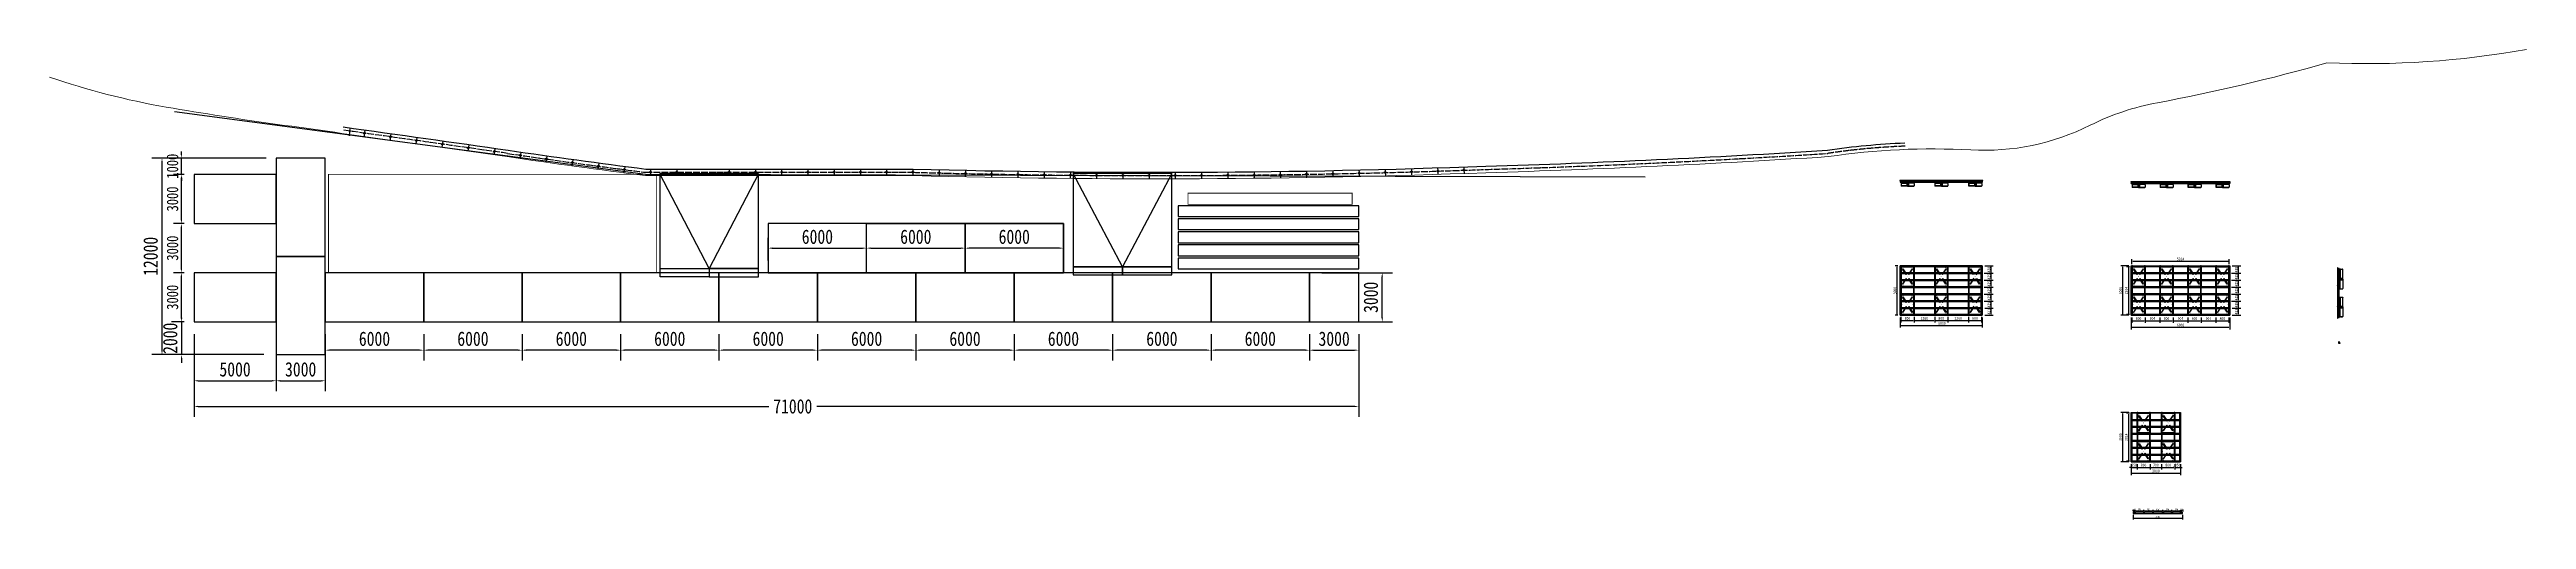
# Model space of a CAD drawing. Header units: millimetres. Extents: x -2018967 to 3675, y -751 to 1571936.
# Drawn here: x -1899858 to -1748861, y 1223514 to 1252202 of the extents above; entities that cross this region are included whole.
import ezdxf

# ---------------------------------------------------------------- set-up
doc = ezdxf.new("R2010")
doc.units = ezdxf.units.MM
doc.header["$LTSCALE"] = 1000
doc.linetypes.add('-6_350_HOLE$0$DASH', pattern=[0.35, 0.25, -0.1])
doc.linetypes.add('DOTE', pattern=[2.42, 2, -0.2, 0.02, -0.2])
doc.layers.get('0').update_dxf_attribs({"linetype": 'CONTINUOUS'})
doc.layers.get('DEFPOINTS').update_dxf_attribs({"linetype": 'CONTINUOUS'})
for name, color, linetype in [('1-下木', 215, 'CONTINUOUS'), ('1-中心线', 4, 'DOTE'), ('1-构筑物', 232, 'CONTINUOUS'), ('1-水岸线', 5, 'CONTINUOUS'), ('1-细部表达', 252, 'CONTINUOUS'), ('1-铺装分割线', 3, 'CONTINUOUS'), ('PUB_TEXT', 7, 'CONTINUOUS'), ('W-ALUMINUM_FRAME铝架', 30, 'CONTINUOUS'), ('W-STEEL_FRAME钢架', 3, 'CONTINUOUS'), ('W-STEEL_KEEL钢龙骨', 5, 'CONTINUOUS'), ('W-WOOD_FLOOR木地板', 30, 'CONTINUOUS'), ('螺栓', 146, 'CONTINUOUS')]:
    doc.layers.add(name, color=color, linetype=linetype)
doc.styles.add('STANDARD_T3', font='simplex.shx', dxfattribs={"width": 0.7, "bigfont": 'gbcbig.shx'})
doc.styles.add('黑体', font='simhei.ttf', dxfattribs={"width": 0.8})
doc.dimstyles.new('W&&1', dxfattribs={"dimtxt": 3.5, "dimasz": 1, "dimexe": 2.5, "dimexo": 3, "dimgap": 1, "dimtad": 1, "dimdec": 0, "dimzin": 0, "dimdsep": 46, "dimtxsty": 'STANDARD_T3', "dimcen": 0.09, "dimclrd": 1, "dimclre": 1, "dimclrt": 7, "dimazin": 2, "dimtfac": 1, "dimtdec": 0, "dimtix": 1, "dimtmove": 2, "dimatfit": 3, "dimfxl": 100, "dimtolj": 1, "dimtzin": 0, "dimarcsym": 0})
doc.dimstyles.new('W&&200', dxfattribs={"dimtxt": 700, "dimasz": 200, "dimexe": 500, "dimexo": 600, "dimgap": 200, "dimtad": 1, "dimdec": 0, "dimzin": 0, "dimdsep": 46, "dimtxsty": 'STANDARD_T3', "dimcen": 0.09, "dimclrd": 1, "dimclre": 1, "dimclrt": 7, "dimazin": 2, "dimtfac": 1, "dimtdec": 0, "dimtix": 1, "dimtmove": 2, "dimatfit": 3, "dimfxl": 100, "dimtolj": 1, "dimtzin": 0, "dimarcsym": 0})
doc.dimstyles.new('W&&250', dxfattribs={"dimtxt": 875, "dimasz": 250, "dimexe": 625, "dimexo": 750, "dimgap": 250, "dimtad": 1, "dimdec": 0, "dimzin": 0, "dimdsep": 46, "dimtxsty": 'STANDARD_T3', "dimcen": 0.09, "dimclrd": 1, "dimclre": 1, "dimclrt": 7, "dimazin": 2, "dimtfac": 1, "dimtdec": 0, "dimtix": 1, "dimtmove": 2, "dimatfit": 3, "dimfxl": 100, "dimtolj": 1, "dimtzin": 0, "dimarcsym": 0})
doc.dimstyles.new('W&&30', dxfattribs={"dimtxt": 105, "dimasz": 30, "dimexe": 75, "dimexo": 90, "dimgap": 30, "dimtad": 1, "dimdec": 0, "dimzin": 0, "dimdsep": 46, "dimtxsty": 'STANDARD_T3', "dimcen": 0.09, "dimclrd": 1, "dimclre": 1, "dimclrt": 7, "dimazin": 2, "dimtfac": 1, "dimtdec": 0, "dimtix": 1, "dimtmove": 2, "dimatfit": 3, "dimfxl": 100, "dimtolj": 1, "dimtzin": 0, "dimarcsym": 0})
doc.dimstyles.new('W&&5', dxfattribs={"dimtxt": 17.5, "dimasz": 5, "dimexe": 12.5, "dimexo": 15, "dimgap": 5, "dimtad": 1, "dimdec": 0, "dimzin": 0, "dimdsep": 46, "dimtxsty": 'STANDARD_T3', "dimcen": 0.09, "dimclrd": 1, "dimclre": 1, "dimclrt": 7, "dimazin": 2, "dimtfac": 1, "dimtdec": 0, "dimtix": 1, "dimtmove": 2, "dimatfit": 3, "dimfxl": 100, "dimtolj": 1, "dimtzin": 0, "dimarcsym": 0})
doc.dimstyles.new('W&&50', dxfattribs={"dimtxt": 175, "dimasz": 50, "dimexe": 125, "dimexo": 150, "dimgap": 50, "dimtad": 1, "dimdec": 0, "dimzin": 0, "dimdsep": 46, "dimtxsty": '黑体', "dimcen": 0.09, "dimclrd": 1, "dimclre": 1, "dimclrt": 7, "dimazin": 2, "dimtfac": 1, "dimtdec": 0, "dimtix": 1, "dimtmove": 2, "dimatfit": 3, "dimfxl": 100, "dimtolj": 1, "dimtzin": 0, "dimarcsym": 0})
pattern_1 = [(225, (6158.742, 27788.663), (6.735192, -6.735192), []), (225, (6156.497, 27788.663), (6.735192, -6.735192), []), (225, (6154.252, 27788.663), (6.735192, -6.735192), []), (225, (6152.007, 27788.663), (6.735192, -6.735192), [])]
pattern_2 = [(135, (29222.269, -5891.052), (-6.735192, -6.735192), []), (135, (29222.269, -5888.807), (-6.735192, -6.735192), []), (135, (29222.269, -5886.562), (-6.735192, -6.735192), []), (135, (29222.269, -5884.317), (-6.735192, -6.735192), [])]
pattern_3 = [(225, (6809.39, 27891.443), (6.735192, -6.735192), []), (225, (6807.145, 27891.443), (6.735192, -6.735192), []), (225, (6804.9, 27891.443), (6.735192, -6.735192), []), (225, (6802.655, 27891.443), (6.735192, -6.735192), [])]
pattern_4 = [(135, (30272.917, -5788.272), (-6.735192, -6.735192), []), (135, (30272.917, -5786.027), (-6.735192, -6.735192), []), (135, (30272.917, -5783.782), (-6.735192, -6.735192), []), (135, (30272.917, -5781.537), (-6.735192, -6.735192), [])]

# ---------------------------------------------------------------- blocks, each defined once
blk = doc.blocks.new('*D25')
at = {"color": 1, "lineweight": -2, "transparency": 16777216}
for p, q in [((-1787035, 1235838), (-1787035, 1235224)), ((-1786985, 1235349), (-1782085, 1235349)), ((-1782035, 1235838), (-1782035, 1235224))]:
    blk.add_line(p, q, dxfattribs=at)
at = {"color": 1, "transparency": 16777216}
for points in [[(-1786985, 1235357), (-1786985, 1235340), (-1787035, 1235349)], [(-1782085, 1235357), (-1782085, 1235340), (-1782035, 1235349)]]:
    blk.add_solid(points, dxfattribs=at)
at = {"layer": 'DEFPOINTS', "color": 0, "transparency": 16777216}
for p in [(-1787035, 1235988), (-1782035, 1235988), (-1782035, 1235349)]:
    blk.add_point(p, dxfattribs=at)
at = {"color": 7, "transparency": 16777216, "insert": (-1784497, 1235487), "char_height": 175, "attachment_point": 5, "style": '黑体'}
blk.add_mtext('\\A1;5000', dxfattribs=at)
blk = doc.blocks.new('*D26')
at = {"color": 1, "lineweight": -2, "transparency": 16777216}
for p, q in [((-1781885, 1236411), (-1781367, 1236411)), ((-1781885, 1235988), (-1781367, 1235988)), ((-1781492, 1236038), (-1781492, 1236361))]:
    blk.add_line(p, q, dxfattribs=at)
at = {"color": 1, "transparency": 16777216}
for points in [[(-1781500, 1236361), (-1781484, 1236361), (-1781492, 1236411)], [(-1781500, 1236038), (-1781484, 1236038), (-1781492, 1235988)]]:
    blk.add_solid(points, dxfattribs=at)
at = {"layer": 'DEFPOINTS', "color": 0, "transparency": 16777216}
for p in [(-1782035, 1236411), (-1782035, 1235988), (-1781492, 1236411)]:
    blk.add_point(p, dxfattribs=at)
at = {"color": 7, "transparency": 16777216, "insert": (-1781629, 1236200), "char_height": 175, "attachment_point": 5, "rotation": 90, "style": '黑体'}
blk.add_mtext('\\A1;423', dxfattribs=at)
blk = doc.blocks.new('*D27')
at = {"color": 1, "lineweight": -2, "transparency": 16777216}
for p, q in [((-1786995, 1235878), (-1786995, 1235531)), ((-1786945, 1235656), (-1786245, 1235656)), ((-1786195, 1235878), (-1786195, 1235531))]:
    blk.add_line(p, q, dxfattribs=at)
at = {"color": 1, "transparency": 16777216}
for points in [[(-1786945, 1235664), (-1786945, 1235647), (-1786995, 1235656)], [(-1786245, 1235664), (-1786245, 1235647), (-1786195, 1235656)]]:
    blk.add_solid(points, dxfattribs=at)
at = {"layer": 'DEFPOINTS', "color": 0, "transparency": 16777216}
for p in [(-1786995, 1236028), (-1786195, 1236028), (-1786195, 1235656)]:
    blk.add_point(p, dxfattribs=at)
at = {"color": 7, "transparency": 16777216, "insert": (-1786595, 1235794), "char_height": 175, "attachment_point": 5, "style": '黑体'}
blk.add_mtext('\\A1;800', dxfattribs=at)
blk = doc.blocks.new('*D28')
at = {"color": 1, "lineweight": -2, "transparency": 16777216}
for p, q in [((-1787185, 1238988), (-1787351, 1238988)), ((-1787226, 1236038), (-1787226, 1238938)), ((-1787184, 1235988), (-1787351, 1235988))]:
    blk.add_line(p, q, dxfattribs=at)
at = {"color": 1, "transparency": 16777216}
for points in [[(-1787235, 1238938), (-1787218, 1238938), (-1787226, 1238988)], [(-1787235, 1236038), (-1787218, 1236038), (-1787226, 1235988)]]:
    blk.add_solid(points, dxfattribs=at)
at = {"layer": 'DEFPOINTS', "color": 0, "transparency": 16777216}
for p in [(-1787226, 1238988), (-1787035, 1238988), (-1787034, 1235988)]:
    blk.add_point(p, dxfattribs=at)
at = {"color": 7, "transparency": 16777216, "insert": (-1787365, 1237488), "char_height": 175, "attachment_point": 5, "rotation": 90, "style": '黑体'}
blk.add_mtext('\\A1;3000', dxfattribs=at)
blk = doc.blocks.new('*D29')
at = {"color": 1, "lineweight": -2, "transparency": 16777216}
for p, q in [((-1781925, 1236850), (-1781367, 1236850)), ((-1781492, 1236461), (-1781492, 1236800)), ((-1781885, 1236411), (-1781367, 1236411))]:
    blk.add_line(p, q, dxfattribs=at)
at = {"color": 1, "transparency": 16777216}
for points in [[(-1781500, 1236800), (-1781484, 1236800), (-1781492, 1236850)], [(-1781500, 1236461), (-1781484, 1236461), (-1781492, 1236411)]]:
    blk.add_solid(points, dxfattribs=at)
at = {"layer": 'DEFPOINTS', "color": 0, "transparency": 16777216}
for p in [(-1782075, 1236850), (-1781492, 1236850), (-1782035, 1236411)]:
    blk.add_point(p, dxfattribs=at)
at = {"color": 7, "transparency": 16777216, "insert": (-1781629, 1236631), "char_height": 175, "attachment_point": 5, "rotation": 90, "style": '黑体'}
blk.add_mtext('\\A1;439', dxfattribs=at)
blk = doc.blocks.new('*D30')
at = {"color": 1, "lineweight": -2, "transparency": 16777216}
for p, q in [((-1781925, 1237275), (-1781367, 1237275)), ((-1781925, 1236850), (-1781367, 1236850)), ((-1781492, 1236900), (-1781492, 1237225))]:
    blk.add_line(p, q, dxfattribs=at)
at = {"color": 1, "transparency": 16777216}
for points in [[(-1781500, 1237225), (-1781484, 1237225), (-1781492, 1237275)], [(-1781500, 1236900), (-1781484, 1236900), (-1781492, 1236850)]]:
    blk.add_solid(points, dxfattribs=at)
at = {"layer": 'DEFPOINTS', "color": 0, "transparency": 16777216}
for p in [(-1782075, 1237275), (-1782075, 1236850), (-1781492, 1237275)]:
    blk.add_point(p, dxfattribs=at)
at = {"color": 7, "transparency": 16777216, "insert": (-1781629, 1237063), "char_height": 175, "attachment_point": 5, "rotation": 90, "style": '黑体'}
blk.add_mtext('\\A1;425', dxfattribs=at)
blk = doc.blocks.new('*D31')
at = {"color": 1, "lineweight": -2, "transparency": 16777216}
for p, q in [((-1781925, 1237700), (-1781367, 1237700)), ((-1781925, 1237275), (-1781367, 1237275)), ((-1781492, 1237325), (-1781492, 1237650))]:
    blk.add_line(p, q, dxfattribs=at)
at = {"color": 1, "transparency": 16777216}
for points in [[(-1781500, 1237650), (-1781484, 1237650), (-1781492, 1237700)], [(-1781500, 1237325), (-1781484, 1237325), (-1781492, 1237275)]]:
    blk.add_solid(points, dxfattribs=at)
at = {"layer": 'DEFPOINTS', "color": 0, "transparency": 16777216}
for p in [(-1782075, 1237700), (-1782075, 1237275), (-1781492, 1237700)]:
    blk.add_point(p, dxfattribs=at)
at = {"color": 7, "transparency": 16777216, "insert": (-1781629, 1237488), "char_height": 175, "attachment_point": 5, "rotation": 90, "style": '黑体'}
blk.add_mtext('\\A1;425', dxfattribs=at)
blk = doc.blocks.new('*D32')
at = {"color": 1, "lineweight": -2, "transparency": 16777216}
for p, q in [((-1781925, 1238125), (-1781367, 1238125)), ((-1781925, 1237700), (-1781367, 1237700)), ((-1781492, 1237750), (-1781492, 1238075))]:
    blk.add_line(p, q, dxfattribs=at)
at = {"color": 1, "transparency": 16777216}
for points in [[(-1781500, 1238075), (-1781484, 1238075), (-1781492, 1238125)], [(-1781500, 1237750), (-1781484, 1237750), (-1781492, 1237700)]]:
    blk.add_solid(points, dxfattribs=at)
at = {"layer": 'DEFPOINTS', "color": 0, "transparency": 16777216}
for p in [(-1782075, 1238125), (-1782075, 1237700), (-1781492, 1238125)]:
    blk.add_point(p, dxfattribs=at)
at = {"color": 7, "transparency": 16777216, "insert": (-1781629, 1237913), "char_height": 175, "attachment_point": 5, "rotation": 90, "style": '黑体'}
blk.add_mtext('\\A1;425', dxfattribs=at)
blk = doc.blocks.new('*D33')
at = {"color": 1, "lineweight": -2, "transparency": 16777216}
for p, q in [((-1781925, 1238550), (-1781367, 1238550)), ((-1781492, 1238175), (-1781492, 1238500)), ((-1781925, 1238125), (-1781367, 1238125))]:
    blk.add_line(p, q, dxfattribs=at)
at = {"color": 1, "transparency": 16777216}
for points in [[(-1781500, 1238500), (-1781484, 1238500), (-1781492, 1238550)], [(-1781500, 1238175), (-1781484, 1238175), (-1781492, 1238125)]]:
    blk.add_solid(points, dxfattribs=at)
at = {"layer": 'DEFPOINTS', "color": 0, "transparency": 16777216}
for p in [(-1782075, 1238550), (-1781492, 1238550), (-1782075, 1238125)]:
    blk.add_point(p, dxfattribs=at)
at = {"color": 7, "transparency": 16777216, "insert": (-1781629, 1238338), "char_height": 175, "attachment_point": 5, "rotation": 90, "style": '黑体'}
blk.add_mtext('\\A1;425', dxfattribs=at)
blk = doc.blocks.new('*D34')
at = {"color": 1, "lineweight": -2, "transparency": 16777216}
for p, q in [((-1781925, 1238550), (-1781367, 1238550)), ((-1781884, 1238988), (-1781367, 1238988)), ((-1781492, 1238600), (-1781492, 1238938))]:
    blk.add_line(p, q, dxfattribs=at)
at = {"color": 1, "transparency": 16777216}
for points in [[(-1781500, 1238938), (-1781484, 1238938), (-1781492, 1238988)], [(-1781500, 1238600), (-1781484, 1238600), (-1781492, 1238550)]]:
    blk.add_solid(points, dxfattribs=at)
at = {"layer": 'DEFPOINTS', "color": 0, "transparency": 16777216}
for p in [(-1782075, 1238550), (-1782034, 1238988), (-1781492, 1238988)]:
    blk.add_point(p, dxfattribs=at)
at = {"color": 7, "transparency": 16777216, "insert": (-1781629, 1238769), "char_height": 175, "attachment_point": 5, "rotation": 90, "style": '黑体'}
blk.add_mtext('\\A1;438', dxfattribs=at)
blk = doc.blocks.new('$matou$00000186')
for points in [[(-600, 400), (600, 400), (600, -400), (-600, -400)], [(-456, 304), (-472, 279), (-140, 57), (-123, 82)], [(456, 304), (472, 279), (140, 57), (123, 82)], [(-456, -304), (-472, -279), (-140, -57), (-123, -82)], [(456, -304), (472, -279), (140, -57), (123, -82)]]:
    blk.add_lwpolyline(points, close=True)
at = {"color": 1}
for centre in [(-575, 275), (-475, 378), (0, 378), (475, 378), (575, 275), (-575, -275), (-475, -378), (0, -378), (475, -378), (575, -275)]:
    blk.add_circle(centre, 7, dxfattribs=at)
at = {"layer": 'PUB_TEXT', "style": '黑体', "width": 0.8}
blk.add_text('JY', height=52.6, dxfattribs=at).set_placement((-44, -35))
blk = doc.blocks.new('*U877')
at = {"rotation": 270}
blk.add_blockref('$matou$00000186', (0, 0), dxfattribs=at)
blk = doc.blocks.new('*U878')
at = {"color": 0, "linetype": 'ByBlock', "lineweight": -2, "transparency": 16777216}
for p in [(0, 1714), (2058, 1714), (4116, 1714), (0, 0), (2058, 0), (4116, 0)]:
    blk.add_blockref('*U877', p, dxfattribs=at)
blk = doc.blocks.new('*U879')
at = {"layer": 'W-STEEL_KEEL钢龙骨', "color": 1}
for points in [[(-400, -1500), (-360, -1500), (-360, 1500), (-400, 1500)], [(360, -1500), (400, -1500), (400, 1500), (360, 1500)]]:
    blk.add_lwpolyline(points, close=True, dxfattribs=at)
blk = doc.blocks.new('*U876')
at = {"color": 0, "linetype": 'ByBlock', "lineweight": -2, "transparency": 16777216}
for p in [(0, 0), (2058, 0), (4116, 0)]:
    blk.add_blockref('*U879', p, dxfattribs=at)
blk = doc.blocks.new('五米框架')
blk.add_lwpolyline([(-2500, -1509), (2500, -1509), (2500, 1491), (-2500, 1491)], close=True)
at = {"layer": 'W-STEEL_FRAME钢架'}
for points in [[(-2500, 1491), (2500, 1491), (2457, 1448), (-2457, 1448)], [(-2500, -1509), (-2500, 1491), (-2457, 1448), (-2457, -1466)], [(2500, 1491), (2500, -1509), (2457, -1466), (2457, 1448)], [(2500, -1509), (2457, -1466), (-2457, -1466), (-2500, -1509)]]:
    blk.add_lwpolyline(points, close=True, dxfattribs=at)
at = {"layer": 'W-STEEL_KEEL钢龙骨'}
for points in [[(-2500, 1033), (2500, 1033), (2500, 1073), (-2500, 1073)], [(-2500, 608), (2500, 608), (2500, 648), (-2500, 648)], [(-2500, 183), (2500, 183), (2500, 223), (-2500, 223)], [(-2500, -242), (2500, -242), (2500, -202), (-2500, -202)], [(-2500, -667), (2500, -667), (2500, -627), (-2500, -627)], [(-2500, -1106), (2500, -1106), (2500, -1066), (-2500, -1066)]]:
    blk.add_lwpolyline(points, close=True, dxfattribs=at)
for name, p in [('*U876', (-2060, -9)), ('*U878', (-2060, -866))]:
    blk.add_blockref(name, p)
blk = doc.blocks.new('*D215')
at = {"color": 1, "lineweight": -2, "transparency": 16777216}
for p, q in [((-1773058, 1238945), (-1773240, 1238945)), ((-1773115, 1238895), (-1773115, 1236081)), ((-1773058, 1236031), (-1773240, 1236031))]:
    blk.add_line(p, q, dxfattribs=at)
at = {"color": 1, "transparency": 16777216}
for points in [[(-1773123, 1238895), (-1773107, 1238895), (-1773115, 1238945)], [(-1773123, 1236081), (-1773107, 1236081), (-1773115, 1236031)]]:
    blk.add_solid(points, dxfattribs=at)
at = {"layer": 'DEFPOINTS', "color": 0, "transparency": 16777216}
for p in [(-1772908, 1238945), (-1773115, 1236031), (-1772908, 1236031)]:
    blk.add_point(p, dxfattribs=at)
at = {"color": 7, "transparency": 16777216, "insert": (-1773253, 1237488), "char_height": 175, "attachment_point": 5, "rotation": 90, "style": '黑体'}
blk.add_mtext('\\A1;2914', dxfattribs=at)
blk = doc.blocks.new('*D216')
at = {"color": 1, "lineweight": -2, "transparency": 16777216}
for p, q in [((-1772908, 1239095), (-1772908, 1239401)), ((-1772858, 1239276), (-1767044, 1239276)), ((-1766994, 1239095), (-1766994, 1239401))]:
    blk.add_line(p, q, dxfattribs=at)
at = {"color": 1, "transparency": 16777216}
for points in [[(-1772858, 1239285), (-1772858, 1239268), (-1772908, 1239276)], [(-1767044, 1239285), (-1767044, 1239268), (-1766994, 1239276)]]:
    blk.add_solid(points, dxfattribs=at)
at = {"layer": 'DEFPOINTS', "color": 0, "transparency": 16777216}
for p in [(-1772908, 1238945), (-1766994, 1239276), (-1766994, 1238945)]:
    blk.add_point(p, dxfattribs=at)
at = {"color": 7, "transparency": 16777216, "insert": (-1769951, 1239414), "char_height": 175, "attachment_point": 5, "style": '黑体'}
blk.add_mtext('\\A1;5914', dxfattribs=at)
blk = doc.blocks.new('*D217')
at = {"color": 1, "lineweight": -2, "transparency": 16777216}
for p, q in [((-1766801, 1236411), (-1766283, 1236411)), ((-1766801, 1235988), (-1766283, 1235988)), ((-1766408, 1236038), (-1766408, 1236361))]:
    blk.add_line(p, q, dxfattribs=at)
at = {"color": 1, "transparency": 16777216}
for points in [[(-1766417, 1236361), (-1766400, 1236361), (-1766408, 1236411)], [(-1766417, 1236038), (-1766400, 1236038), (-1766408, 1235988)]]:
    blk.add_solid(points, dxfattribs=at)
at = {"layer": 'DEFPOINTS', "color": 0, "transparency": 16777216}
for p in [(-1766951, 1236411), (-1766951, 1235988), (-1766408, 1236411)]:
    blk.add_point(p, dxfattribs=at)
at = {"color": 7, "transparency": 16777216, "insert": (-1766546, 1236200), "char_height": 175, "attachment_point": 5, "rotation": 90, "style": '黑体'}
blk.add_mtext('\\A1;423', dxfattribs=at)
blk = doc.blocks.new('*D218')
at = {"color": 1, "lineweight": -2, "transparency": 16777216}
for p, q in [((-1773101, 1238988), (-1773591, 1238988)), ((-1773466, 1236038), (-1773466, 1238938)), ((-1773101, 1235988), (-1773591, 1235988))]:
    blk.add_line(p, q, dxfattribs=at)
at = {"color": 1, "transparency": 16777216}
for points in [[(-1773474, 1238938), (-1773458, 1238938), (-1773466, 1238988)], [(-1773474, 1236038), (-1773458, 1236038), (-1773466, 1235988)]]:
    blk.add_solid(points, dxfattribs=at)
at = {"layer": 'DEFPOINTS', "color": 0, "transparency": 16777216}
for p in [(-1773466, 1238988), (-1772951, 1238988), (-1772951, 1235988)]:
    blk.add_point(p, dxfattribs=at)
at = {"color": 7, "transparency": 16777216, "insert": (-1773605, 1237488), "char_height": 175, "attachment_point": 5, "rotation": 90, "style": '黑体'}
blk.add_mtext('\\A1;3000', dxfattribs=at)
blk = doc.blocks.new('*D219')
at = {"color": 1, "lineweight": -2, "transparency": 16777216}
for p, q in [((-1766841, 1236850), (-1766283, 1236850)), ((-1766408, 1236461), (-1766408, 1236800)), ((-1766801, 1236411), (-1766283, 1236411))]:
    blk.add_line(p, q, dxfattribs=at)
at = {"color": 1, "transparency": 16777216}
for points in [[(-1766417, 1236800), (-1766400, 1236800), (-1766408, 1236850)], [(-1766417, 1236461), (-1766400, 1236461), (-1766408, 1236411)]]:
    blk.add_solid(points, dxfattribs=at)
at = {"layer": 'DEFPOINTS', "color": 0, "transparency": 16777216}
for p in [(-1766991, 1236850), (-1766408, 1236850), (-1766951, 1236411)]:
    blk.add_point(p, dxfattribs=at)
at = {"color": 7, "transparency": 16777216, "insert": (-1766546, 1236631), "char_height": 175, "attachment_point": 5, "rotation": 90, "style": '黑体'}
blk.add_mtext('\\A1;439', dxfattribs=at)
blk = doc.blocks.new('*D220')
at = {"color": 1, "lineweight": -2, "transparency": 16777216}
for p, q in [((-1766841, 1237275), (-1766283, 1237275)), ((-1766841, 1236850), (-1766283, 1236850)), ((-1766408, 1236900), (-1766408, 1237225))]:
    blk.add_line(p, q, dxfattribs=at)
at = {"color": 1, "transparency": 16777216}
for points in [[(-1766417, 1237225), (-1766400, 1237225), (-1766408, 1237275)], [(-1766417, 1236900), (-1766400, 1236900), (-1766408, 1236850)]]:
    blk.add_solid(points, dxfattribs=at)
at = {"layer": 'DEFPOINTS', "color": 0, "transparency": 16777216}
for p in [(-1766991, 1237275), (-1766991, 1236850), (-1766408, 1237275)]:
    blk.add_point(p, dxfattribs=at)
at = {"color": 7, "transparency": 16777216, "insert": (-1766546, 1237063), "char_height": 175, "attachment_point": 5, "rotation": 90, "style": '黑体'}
blk.add_mtext('\\A1;425', dxfattribs=at)
blk = doc.blocks.new('*D221')
at = {"color": 1, "lineweight": -2, "transparency": 16777216}
for p, q in [((-1766841, 1237700), (-1766283, 1237700)), ((-1766841, 1237275), (-1766283, 1237275)), ((-1766408, 1237325), (-1766408, 1237650))]:
    blk.add_line(p, q, dxfattribs=at)
at = {"color": 1, "transparency": 16777216}
for points in [[(-1766417, 1237650), (-1766400, 1237650), (-1766408, 1237700)], [(-1766417, 1237325), (-1766400, 1237325), (-1766408, 1237275)]]:
    blk.add_solid(points, dxfattribs=at)
at = {"layer": 'DEFPOINTS', "color": 0, "transparency": 16777216}
for p in [(-1766991, 1237700), (-1766991, 1237275), (-1766408, 1237700)]:
    blk.add_point(p, dxfattribs=at)
at = {"color": 7, "transparency": 16777216, "insert": (-1766546, 1237488), "char_height": 175, "attachment_point": 5, "rotation": 90, "style": '黑体'}
blk.add_mtext('\\A1;425', dxfattribs=at)
blk = doc.blocks.new('*D222')
at = {"color": 1, "lineweight": -2, "transparency": 16777216}
for p, q in [((-1766841, 1238125), (-1766283, 1238125)), ((-1766841, 1237700), (-1766283, 1237700)), ((-1766408, 1237750), (-1766408, 1238075))]:
    blk.add_line(p, q, dxfattribs=at)
at = {"color": 1, "transparency": 16777216}
for points in [[(-1766417, 1238075), (-1766400, 1238075), (-1766408, 1238125)], [(-1766417, 1237750), (-1766400, 1237750), (-1766408, 1237700)]]:
    blk.add_solid(points, dxfattribs=at)
at = {"layer": 'DEFPOINTS', "color": 0, "transparency": 16777216}
for p in [(-1766991, 1238125), (-1766991, 1237700), (-1766408, 1238125)]:
    blk.add_point(p, dxfattribs=at)
at = {"color": 7, "transparency": 16777216, "insert": (-1766546, 1237913), "char_height": 175, "attachment_point": 5, "rotation": 90, "style": '黑体'}
blk.add_mtext('\\A1;425', dxfattribs=at)
blk = doc.blocks.new('*D223')
at = {"color": 1, "lineweight": -2, "transparency": 16777216}
for p, q in [((-1766841, 1238550), (-1766283, 1238550)), ((-1766408, 1238175), (-1766408, 1238500)), ((-1766841, 1238125), (-1766283, 1238125))]:
    blk.add_line(p, q, dxfattribs=at)
at = {"color": 1, "transparency": 16777216}
for points in [[(-1766417, 1238500), (-1766400, 1238500), (-1766408, 1238550)], [(-1766417, 1238175), (-1766400, 1238175), (-1766408, 1238125)]]:
    blk.add_solid(points, dxfattribs=at)
at = {"layer": 'DEFPOINTS', "color": 0, "transparency": 16777216}
for p in [(-1766991, 1238550), (-1766408, 1238550), (-1766991, 1238125)]:
    blk.add_point(p, dxfattribs=at)
at = {"color": 7, "transparency": 16777216, "insert": (-1766546, 1238338), "char_height": 175, "attachment_point": 5, "rotation": 90, "style": '黑体'}
blk.add_mtext('\\A1;425', dxfattribs=at)
blk = doc.blocks.new('*D224')
at = {"color": 1, "lineweight": -2, "transparency": 16777216}
for p, q in [((-1766841, 1238550), (-1766283, 1238550)), ((-1766801, 1238988), (-1766283, 1238988)), ((-1766408, 1238600), (-1766408, 1238938))]:
    blk.add_line(p, q, dxfattribs=at)
at = {"color": 1, "transparency": 16777216}
for points in [[(-1766417, 1238938), (-1766400, 1238938), (-1766408, 1238988)], [(-1766417, 1238600), (-1766400, 1238600), (-1766408, 1238550)]]:
    blk.add_solid(points, dxfattribs=at)
at = {"layer": 'DEFPOINTS', "color": 0, "transparency": 16777216}
for p in [(-1766991, 1238550), (-1766951, 1238988), (-1766408, 1238988)]:
    blk.add_point(p, dxfattribs=at)
at = {"color": 7, "transparency": 16777216, "insert": (-1766546, 1238769), "char_height": 175, "attachment_point": 5, "rotation": 90, "style": '黑体'}
blk.add_mtext('\\A1;438', dxfattribs=at)
blk = doc.blocks.new('*D225')
at = {"color": 1, "lineweight": -2, "transparency": 16777216}
for p, q in [((-1772908, 1235838), (-1772908, 1235520)), ((-1772858, 1235645), (-1772158, 1235645)), ((-1772108, 1235838), (-1772108, 1235520))]:
    blk.add_line(p, q, dxfattribs=at)
at = {"color": 1, "transparency": 16777216}
for points in [[(-1772858, 1235653), (-1772858, 1235637), (-1772908, 1235645)], [(-1772158, 1235653), (-1772158, 1235637), (-1772108, 1235645)]]:
    blk.add_solid(points, dxfattribs=at)
at = {"layer": 'DEFPOINTS', "color": 0, "transparency": 16777216}
for p in [(-1772908, 1235988), (-1772108, 1235988), (-1772108, 1235645)]:
    blk.add_point(p, dxfattribs=at)
at = {"color": 7, "transparency": 16777216, "insert": (-1772508, 1235783), "char_height": 175, "attachment_point": 5, "style": '黑体'}
blk.add_mtext('\\A1;800', dxfattribs=at)
blk = doc.blocks.new('*D226')
at = {"color": 1, "lineweight": -2, "transparency": 16777216}
for p, q in [((-1772108, 1235838), (-1772108, 1235520)), ((-1772058, 1235645), (-1771254, 1235645)), ((-1771204, 1235838), (-1771204, 1235520))]:
    blk.add_line(p, q, dxfattribs=at)
at = {"color": 1, "transparency": 16777216}
for points in [[(-1772058, 1235653), (-1772058, 1235637), (-1772108, 1235645)], [(-1771254, 1235653), (-1771254, 1235637), (-1771204, 1235645)]]:
    blk.add_solid(points, dxfattribs=at)
at = {"layer": 'DEFPOINTS', "color": 0, "transparency": 16777216}
for p in [(-1772108, 1235988), (-1771204, 1235988), (-1771204, 1235645)]:
    blk.add_point(p, dxfattribs=at)
at = {"color": 7, "transparency": 16777216, "insert": (-1771656, 1235783), "char_height": 175, "attachment_point": 5, "style": '黑体'}
blk.add_mtext('\\A1;904', dxfattribs=at)
blk = doc.blocks.new('*D227')
at = {"color": 1, "lineweight": -2, "transparency": 16777216}
for p, q in [((-1771204, 1235838), (-1771204, 1235520)), ((-1771154, 1235645), (-1770454, 1235645)), ((-1770404, 1235838), (-1770404, 1235520))]:
    blk.add_line(p, q, dxfattribs=at)
at = {"color": 1, "transparency": 16777216}
for points in [[(-1771154, 1235653), (-1771154, 1235637), (-1771204, 1235645)], [(-1770454, 1235653), (-1770454, 1235637), (-1770404, 1235645)]]:
    blk.add_solid(points, dxfattribs=at)
at = {"layer": 'DEFPOINTS', "color": 0, "transparency": 16777216}
for p in [(-1771204, 1235988), (-1770404, 1235988), (-1770404, 1235645)]:
    blk.add_point(p, dxfattribs=at)
at = {"color": 7, "transparency": 16777216, "insert": (-1770804, 1235783), "char_height": 175, "attachment_point": 5, "style": '黑体'}
blk.add_mtext('\\A1;800', dxfattribs=at)
blk = doc.blocks.new('*D228')
at = {"color": 1, "lineweight": -2, "transparency": 16777216}
for p, q in [((-1770404, 1235838), (-1770404, 1235520)), ((-1770354, 1235645), (-1769550, 1235645)), ((-1769500, 1235838), (-1769500, 1235520))]:
    blk.add_line(p, q, dxfattribs=at)
at = {"color": 1, "transparency": 16777216}
for points in [[(-1770354, 1235653), (-1770354, 1235637), (-1770404, 1235645)], [(-1769550, 1235653), (-1769550, 1235637), (-1769500, 1235645)]]:
    blk.add_solid(points, dxfattribs=at)
at = {"layer": 'DEFPOINTS', "color": 0, "transparency": 16777216}
for p in [(-1770404, 1235988), (-1769500, 1235988), (-1769500, 1235645)]:
    blk.add_point(p, dxfattribs=at)
at = {"color": 7, "transparency": 16777216, "insert": (-1769952, 1235783), "char_height": 175, "attachment_point": 5, "style": '黑体'}
blk.add_mtext('\\A1;904', dxfattribs=at)
blk = doc.blocks.new('*D229')
at = {"color": 1, "lineweight": -2, "transparency": 16777216}
for p, q in [((-1769500, 1235838), (-1769500, 1235520)), ((-1769450, 1235645), (-1768750, 1235645)), ((-1768700, 1235838), (-1768700, 1235520))]:
    blk.add_line(p, q, dxfattribs=at)
at = {"color": 1, "transparency": 16777216}
for points in [[(-1769450, 1235653), (-1769450, 1235637), (-1769500, 1235645)], [(-1768750, 1235653), (-1768750, 1235637), (-1768700, 1235645)]]:
    blk.add_solid(points, dxfattribs=at)
at = {"layer": 'DEFPOINTS', "color": 0, "transparency": 16777216}
for p in [(-1769500, 1235988), (-1768700, 1235988), (-1768700, 1235645)]:
    blk.add_point(p, dxfattribs=at)
at = {"color": 7, "transparency": 16777216, "insert": (-1769100, 1235783), "char_height": 175, "attachment_point": 5, "style": '黑体'}
blk.add_mtext('\\A1;800', dxfattribs=at)
blk = doc.blocks.new('*D230')
at = {"color": 1, "lineweight": -2, "transparency": 16777216}
for p, q in [((-1768700, 1235838), (-1768700, 1235520)), ((-1768650, 1235645), (-1767846, 1235645)), ((-1767796, 1235838), (-1767796, 1235520))]:
    blk.add_line(p, q, dxfattribs=at)
at = {"color": 1, "transparency": 16777216}
for points in [[(-1768650, 1235653), (-1768650, 1235637), (-1768700, 1235645)], [(-1767846, 1235653), (-1767846, 1235637), (-1767796, 1235645)]]:
    blk.add_solid(points, dxfattribs=at)
at = {"layer": 'DEFPOINTS', "color": 0, "transparency": 16777216}
for p in [(-1768700, 1235988), (-1767796, 1235988), (-1767796, 1235645)]:
    blk.add_point(p, dxfattribs=at)
at = {"color": 7, "transparency": 16777216, "insert": (-1768248, 1235783), "char_height": 175, "attachment_point": 5, "style": '黑体'}
blk.add_mtext('\\A1;904', dxfattribs=at)
blk = doc.blocks.new('*D231')
at = {"color": 1, "lineweight": -2, "transparency": 16777216}
for p, q in [((-1767796, 1235838), (-1767796, 1235520)), ((-1767746, 1235645), (-1767046, 1235645)), ((-1766996, 1235838), (-1766996, 1235520))]:
    blk.add_line(p, q, dxfattribs=at)
at = {"color": 1, "transparency": 16777216}
for points in [[(-1767746, 1235653), (-1767746, 1235637), (-1767796, 1235645)], [(-1767046, 1235653), (-1767046, 1235637), (-1766996, 1235645)]]:
    blk.add_solid(points, dxfattribs=at)
at = {"layer": 'DEFPOINTS', "color": 0, "transparency": 16777216}
for p in [(-1767796, 1235988), (-1766996, 1235988), (-1766996, 1235645)]:
    blk.add_point(p, dxfattribs=at)
at = {"color": 7, "transparency": 16777216, "insert": (-1767396, 1235783), "char_height": 175, "attachment_point": 5, "style": '黑体'}
blk.add_mtext('\\A1;800', dxfattribs=at)
blk = doc.blocks.new('*D232')
at = {"color": 1, "lineweight": -2, "transparency": 16777216}
for p, q in [((-1772951, 1235838), (-1772951, 1235119)), ((-1772901, 1235244), (-1767001, 1235244)), ((-1766951, 1235838), (-1766951, 1235119))]:
    blk.add_line(p, q, dxfattribs=at)
at = {"color": 1, "transparency": 16777216}
for points in [[(-1772901, 1235252), (-1772901, 1235235), (-1772951, 1235244)], [(-1767001, 1235252), (-1767001, 1235235), (-1766951, 1235244)]]:
    blk.add_solid(points, dxfattribs=at)
at = {"layer": 'DEFPOINTS', "color": 0, "transparency": 16777216}
for p in [(-1772951, 1235988), (-1766951, 1235988), (-1766951, 1235244)]:
    blk.add_point(p, dxfattribs=at)
at = {"color": 7, "transparency": 16777216, "insert": (-1769951, 1235382), "char_height": 175, "attachment_point": 5, "style": '黑体'}
blk.add_mtext('\\A1;6000', dxfattribs=at)
blk = doc.blocks.new('*D233')
at = {"color": 1, "lineweight": -2, "transparency": 16777216}
for p, q in [((-1786195, 1235878), (-1786195, 1235531)), ((-1786145, 1235656), (-1784985, 1235656)), ((-1784935, 1235878), (-1784935, 1235531))]:
    blk.add_line(p, q, dxfattribs=at)
at = {"color": 1, "transparency": 16777216}
for points in [[(-1786145, 1235664), (-1786145, 1235647), (-1786195, 1235656)], [(-1784985, 1235664), (-1784985, 1235647), (-1784935, 1235656)]]:
    blk.add_solid(points, dxfattribs=at)
at = {"layer": 'DEFPOINTS', "color": 0, "transparency": 16777216}
for p in [(-1786195, 1236028), (-1784935, 1236028), (-1784935, 1235656)]:
    blk.add_point(p, dxfattribs=at)
at = {"color": 7, "transparency": 16777216, "insert": (-1785565, 1235794), "char_height": 175, "attachment_point": 5, "style": '黑体'}
blk.add_mtext('\\A1;1260', dxfattribs=at)
blk = doc.blocks.new('*D234')
at = {"color": 1, "lineweight": -2, "transparency": 16777216}
for p, q in [((-1784935, 1235878), (-1784935, 1235531)), ((-1784885, 1235656), (-1784185, 1235656)), ((-1784135, 1235878), (-1784135, 1235531))]:
    blk.add_line(p, q, dxfattribs=at)
at = {"color": 1, "transparency": 16777216}
for points in [[(-1784885, 1235664), (-1784885, 1235647), (-1784935, 1235656)], [(-1784185, 1235664), (-1784185, 1235647), (-1784135, 1235656)]]:
    blk.add_solid(points, dxfattribs=at)
at = {"layer": 'DEFPOINTS', "color": 0, "transparency": 16777216}
for p in [(-1784935, 1236028), (-1784135, 1236028), (-1784135, 1235656)]:
    blk.add_point(p, dxfattribs=at)
at = {"color": 7, "transparency": 16777216, "insert": (-1784535, 1235794), "char_height": 175, "attachment_point": 5, "style": '黑体'}
blk.add_mtext('\\A1;800', dxfattribs=at)
blk = doc.blocks.new('*D235')
at = {"color": 1, "lineweight": -2, "transparency": 16777216}
for p, q in [((-1784135, 1235878), (-1784135, 1235531)), ((-1784085, 1235656), (-1782925, 1235656)), ((-1782875, 1235878), (-1782875, 1235531))]:
    blk.add_line(p, q, dxfattribs=at)
at = {"color": 1, "transparency": 16777216}
for points in [[(-1784085, 1235664), (-1784085, 1235647), (-1784135, 1235656)], [(-1782925, 1235664), (-1782925, 1235647), (-1782875, 1235656)]]:
    blk.add_solid(points, dxfattribs=at)
at = {"layer": 'DEFPOINTS', "color": 0, "transparency": 16777216}
for p in [(-1784135, 1236028), (-1782875, 1236028), (-1782875, 1235656)]:
    blk.add_point(p, dxfattribs=at)
at = {"color": 7, "transparency": 16777216, "insert": (-1783505, 1235794), "char_height": 175, "attachment_point": 5, "style": '黑体'}
blk.add_mtext('\\A1;1260', dxfattribs=at)
blk = doc.blocks.new('*D236')
at = {"color": 1, "lineweight": -2, "transparency": 16777216}
for p, q in [((-1782875, 1235878), (-1782875, 1235531)), ((-1782825, 1235656), (-1782125, 1235656)), ((-1782075, 1235878), (-1782075, 1235531))]:
    blk.add_line(p, q, dxfattribs=at)
at = {"color": 1, "transparency": 16777216}
for points in [[(-1782825, 1235664), (-1782825, 1235647), (-1782875, 1235656)], [(-1782125, 1235664), (-1782125, 1235647), (-1782075, 1235656)]]:
    blk.add_solid(points, dxfattribs=at)
at = {"layer": 'DEFPOINTS', "color": 0, "transparency": 16777216}
for p in [(-1782875, 1236028), (-1782075, 1236028), (-1782075, 1235656)]:
    blk.add_point(p, dxfattribs=at)
at = {"color": 7, "transparency": 16777216, "insert": (-1782475, 1235794), "char_height": 175, "attachment_point": 5, "style": '黑体'}
blk.add_mtext('\\A1;800', dxfattribs=at)
blk = doc.blocks.new('*D256')
at = {"color": 1, "lineweight": -2, "transparency": 16777216}
for p, q in [((-1822298, 1238577), (-1817990, 1238577)), ((-1818615, 1235827), (-1818615, 1238327)), ((-1822298, 1235577), (-1817990, 1235577))]:
    blk.add_line(p, q, dxfattribs=at)
at = {"color": 1, "transparency": 16777216}
for points in [[(-1818656, 1238327), (-1818573, 1238327), (-1818615, 1238577)], [(-1818656, 1235827), (-1818573, 1235827), (-1818615, 1235577)]]:
    blk.add_solid(points, dxfattribs=at)
at = {"layer": 'DEFPOINTS', "color": 0, "transparency": 16777216}
for p in [(-1823048, 1238577), (-1818615, 1238577), (-1823048, 1235577)]:
    blk.add_point(p, dxfattribs=at)
at = {"color": 7, "transparency": 16777216, "insert": (-1819307, 1237077), "char_height": 875, "attachment_point": 5, "rotation": 90, "style": '黑体'}
blk.add_mtext('\\A1;3000', dxfattribs=at)
blk = doc.blocks.new('*D257')
at = {"color": 1, "lineweight": -2, "transparency": 16777216}
for p, q in [((-1891048, 1234827), (-1891048, 1231358)), ((-1886048, 1234827), (-1886048, 1231358)), ((-1890798, 1231983), (-1886298, 1231983))]:
    blk.add_line(p, q, dxfattribs=at)
at = {"color": 1, "transparency": 16777216}
for points in [[(-1890798, 1232025), (-1890798, 1231941), (-1891048, 1231983)], [(-1886298, 1232025), (-1886298, 1231941), (-1886048, 1231983)]]:
    blk.add_solid(points, dxfattribs=at)
at = {"layer": 'DEFPOINTS', "color": 0, "transparency": 16777216}
for p in [(-1891048, 1235577), (-1886048, 1235577), (-1886048, 1231983)]:
    blk.add_point(p, dxfattribs=at)
at = {"color": 7, "transparency": 16777216, "insert": (-1888548, 1232675), "char_height": 875, "attachment_point": 5, "style": '黑体'}
blk.add_mtext('\\A1;5000', dxfattribs=at)
blk = doc.blocks.new('*D258')
at = {"color": 1, "lineweight": -2, "transparency": 16777216}
for p, q in [((-1886048, 1234827), (-1886048, 1231358)), ((-1883048, 1234827), (-1883048, 1231358)), ((-1885798, 1231983), (-1883298, 1231983))]:
    blk.add_line(p, q, dxfattribs=at)
at = {"color": 1, "transparency": 16777216}
for points in [[(-1885798, 1232025), (-1885798, 1231941), (-1886048, 1231983)], [(-1883298, 1232025), (-1883298, 1231941), (-1883048, 1231983)]]:
    blk.add_solid(points, dxfattribs=at)
at = {"layer": 'DEFPOINTS', "color": 0, "transparency": 16777216}
for p in [(-1886048, 1235577), (-1883048, 1235577), (-1883048, 1231983)]:
    blk.add_point(p, dxfattribs=at)
at = {"color": 7, "transparency": 16777216, "insert": (-1884548, 1232675), "char_height": 875, "attachment_point": 5, "style": '黑体'}
blk.add_mtext('\\A1;3000', dxfattribs=at)
blk = doc.blocks.new('*D259')
at = {"color": 1, "lineweight": -2, "transparency": 16777216}
for p, q in [((-1891648, 1238577), (-1892306, 1238577)), ((-1891806, 1235777), (-1891806, 1238377)), ((-1891648, 1235577), (-1892306, 1235577))]:
    blk.add_line(p, q, dxfattribs=at)
at = {"color": 1, "transparency": 16777216}
for points in [[(-1891840, 1238377), (-1891773, 1238377), (-1891806, 1238577)], [(-1891840, 1235777), (-1891773, 1235777), (-1891806, 1235577)]]:
    blk.add_solid(points, dxfattribs=at)
at = {"layer": 'DEFPOINTS', "color": 0, "transparency": 16777216}
for p in [(-1891806, 1238577), (-1891048, 1238577), (-1891048, 1235577)]:
    blk.add_point(p, dxfattribs=at)
at = {"color": 7, "transparency": 16777216, "insert": (-1892360, 1237077), "char_height": 700, "attachment_point": 5, "rotation": 90, "style": '黑体'}
blk.add_mtext('\\A1;3000', dxfattribs=at)
blk = doc.blocks.new('*D262')
at = {"color": 1, "lineweight": -2, "transparency": 16777216}
for p, q in [((-1891706, 1241577), (-1892306, 1241577)), ((-1891806, 1238777), (-1891806, 1241377)), ((-1891706, 1238577), (-1892306, 1238577))]:
    blk.add_line(p, q, dxfattribs=at)
at = {"color": 1, "transparency": 16777216}
for points in [[(-1891840, 1241377), (-1891773, 1241377), (-1891806, 1241577)], [(-1891840, 1238777), (-1891773, 1238777), (-1891806, 1238577)]]:
    blk.add_solid(points, dxfattribs=at)
at = {"layer": 'DEFPOINTS', "color": 0, "transparency": 16777216}
for p in [(-1891806, 1241577), (-1891048, 1241577), (-1883048, 1238577)]:
    blk.add_point(p, dxfattribs=at)
at = {"color": 7, "transparency": 16777216, "insert": (-1892360, 1240077), "char_height": 700, "attachment_point": 5, "rotation": 90, "style": '黑体'}
blk.add_mtext('\\A1;3000', dxfattribs=at)
blk = doc.blocks.new('*D263')
at = {"color": 1, "lineweight": -2, "transparency": 16777216}
for p, q in [((-1891648, 1244577), (-1892306, 1244577)), ((-1891806, 1241777), (-1891806, 1244377)), ((-1891648, 1241577), (-1892306, 1241577))]:
    blk.add_line(p, q, dxfattribs=at)
at = {"color": 1, "transparency": 16777216}
for points in [[(-1891840, 1244377), (-1891773, 1244377), (-1891806, 1244577)], [(-1891840, 1241777), (-1891773, 1241777), (-1891806, 1241577)]]:
    blk.add_solid(points, dxfattribs=at)
at = {"layer": 'DEFPOINTS', "color": 0, "transparency": 16777216}
for p in [(-1891806, 1244577), (-1891048, 1244577), (-1891048, 1241577)]:
    blk.add_point(p, dxfattribs=at)
at = {"color": 7, "transparency": 16777216, "insert": (-1892360, 1243077), "char_height": 700, "attachment_point": 5, "rotation": 90, "style": '黑体'}
blk.add_mtext('\\A1;3000', dxfattribs=at)
blk = doc.blocks.new('*D260')
at = {"color": 1, "lineweight": -2, "transparency": 16777216}
for p, q in [((-1886798, 1245577), (-1893627, 1245577)), ((-1893002, 1233827), (-1893002, 1245327)), ((-1886798, 1233577), (-1893627, 1233577))]:
    blk.add_line(p, q, dxfattribs=at)
at = {"color": 1, "transparency": 16777216}
for points in [[(-1893044, 1245327), (-1892960, 1245327), (-1893002, 1245577)], [(-1893044, 1233827), (-1892960, 1233827), (-1893002, 1233577)]]:
    blk.add_solid(points, dxfattribs=at)
at = {"layer": 'DEFPOINTS', "color": 0, "transparency": 16777216}
for p in [(-1893002, 1245577), (-1886048, 1245577), (-1886048, 1233577)]:
    blk.add_point(p, dxfattribs=at)
at = {"color": 7, "transparency": 16777216, "insert": (-1893695, 1239577), "char_height": 875, "attachment_point": 5, "rotation": 90, "style": '黑体'}
blk.add_mtext('\\A1;12000', dxfattribs=at)
blk = doc.blocks.new('*D261')
at = {"color": 1, "lineweight": -2, "transparency": 16777216}
for p, q in [((-1891798, 1235577), (-1892431, 1235577)), ((-1891806, 1235827), (-1891806, 1236077)), ((-1891806, 1235577), (-1891806, 1233577)), ((-1886798, 1233577), (-1892431, 1233577)), ((-1891806, 1233327), (-1891806, 1233077))]:
    blk.add_line(p, q, dxfattribs=at)
at = {"color": 1, "transparency": 16777216}
for points in [[(-1891848, 1235827), (-1891765, 1235827), (-1891806, 1235577)], [(-1891848, 1233327), (-1891765, 1233327), (-1891806, 1233577)]]:
    blk.add_solid(points, dxfattribs=at)
at = {"layer": 'DEFPOINTS', "color": 0, "transparency": 16777216}
for p in [(-1891048, 1235577), (-1891806, 1233577), (-1886048, 1233577)]:
    blk.add_point(p, dxfattribs=at)
at = {"color": 7, "transparency": 16777216, "insert": (-1892499, 1234577), "char_height": 875, "attachment_point": 5, "rotation": 90, "style": '黑体'}
blk.add_mtext('\\A1;2000', dxfattribs=at)
blk = doc.blocks.new('*U252')
at = {"layer": 'W-ALUMINUM_FRAME铝架', "color": 3}
blk.add_lwpolyline([(-6000, -1500), (6000, -1500), (6000, 1500), (-6000, 1500)], close=True, dxfattribs=at)
blk = doc.blocks.new('*U253')
at = {"color": 0, "linetype": 'ByBlock', "lineweight": -2, "transparency": 16777216}
for p in [(-48000, 0), (-36000, 0), (-24000, 0), (-12000, 0), (0, 0)]:
    blk.add_blockref('*U252', p, dxfattribs=at)
blk = doc.blocks.new('*D264')
at = {"color": 1, "lineweight": -2, "transparency": 16777216}
for p, q in [((-1891048, 1234827), (-1891048, 1229791)), ((-1820048, 1234827), (-1820048, 1229791)), ((-1890798, 1230416), (-1856012, 1230416)), ((-1820298, 1230416), (-1853085, 1230416))]:
    blk.add_line(p, q, dxfattribs=at)
at = {"color": 1, "transparency": 16777216}
for points in [[(-1890798, 1230457), (-1890798, 1230374), (-1891048, 1230416)], [(-1820298, 1230457), (-1820298, 1230374), (-1820048, 1230416)]]:
    blk.add_solid(points, dxfattribs=at)
at = {"layer": 'DEFPOINTS', "color": 0, "transparency": 16777216}
for p in [(-1891048, 1235577), (-1820048, 1235577), (-1820048, 1230416)]:
    blk.add_point(p, dxfattribs=at)
at = {"color": 7, "transparency": 16777216, "insert": (-1854548, 1230416), "char_height": 875, "attachment_point": 5, "style": '黑体'}
blk.add_mtext('\\A1;71000', dxfattribs=at)
blk = doc.blocks.new('*U254')
blk.add_lwpolyline([(-3000, -1500), (3000, -1500), (3000, 1500), (-3000, 1500)], close=True)
blk = doc.blocks.new('*U255')
at = {"color": 0, "linetype": 'ByBlock', "lineweight": -2, "transparency": 16777216}
for p in [(-54000, 0), (-48000, 0), (-42000, 0), (-36000, 0), (-30000, 0), (-24000, 0), (-18000, 0), (-12000, 0), (-6000, 0), (0, 0)]:
    blk.add_blockref('*U254', p, dxfattribs=at)
blk = doc.blocks.new('*D265')
at = {"color": 1, "lineweight": -2, "transparency": 16777216}
for p, q in [((-1829048, 1234827), (-1829048, 1233225)), ((-1823298, 1233850), (-1828798, 1233850)), ((-1823048, 1234827), (-1823048, 1233225))]:
    blk.add_line(p, q, dxfattribs=at)
at = {"color": 1, "transparency": 16777216}
for points in [[(-1828798, 1233892), (-1828798, 1233808), (-1829048, 1233850)], [(-1823298, 1233892), (-1823298, 1233808), (-1823048, 1233850)]]:
    blk.add_solid(points, dxfattribs=at)
at = {"layer": 'DEFPOINTS', "color": 0, "transparency": 16777216}
for p in [(-1829048, 1235577), (-1823048, 1235577), (-1829048, 1233850)]:
    blk.add_point(p, dxfattribs=at)
at = {"color": 7, "transparency": 16777216, "insert": (-1826048, 1234542), "char_height": 875, "attachment_point": 5, "style": '黑体'}
blk.add_mtext('\\A1;6000', dxfattribs=at)
blk = doc.blocks.new('*D266')
at = {"color": 1, "lineweight": -2, "transparency": 16777216}
for p, q in [((-1835048, 1234827), (-1835048, 1233225)), ((-1829298, 1233850), (-1834798, 1233850)), ((-1829048, 1234827), (-1829048, 1233225))]:
    blk.add_line(p, q, dxfattribs=at)
at = {"color": 1, "transparency": 16777216}
for points in [[(-1834798, 1233892), (-1834798, 1233808), (-1835048, 1233850)], [(-1829298, 1233892), (-1829298, 1233808), (-1829048, 1233850)]]:
    blk.add_solid(points, dxfattribs=at)
at = {"layer": 'DEFPOINTS', "color": 0, "transparency": 16777216}
for p in [(-1835048, 1235577), (-1829048, 1235577), (-1835048, 1233850)]:
    blk.add_point(p, dxfattribs=at)
at = {"color": 7, "transparency": 16777216, "insert": (-1832048, 1234542), "char_height": 875, "attachment_point": 5, "style": '黑体'}
blk.add_mtext('\\A1;6000', dxfattribs=at)
blk = doc.blocks.new('*D267')
at = {"color": 1, "lineweight": -2, "transparency": 16777216}
for p, q in [((-1841048, 1234827), (-1841048, 1233225)), ((-1835298, 1233850), (-1840798, 1233850)), ((-1835048, 1234827), (-1835048, 1233225))]:
    blk.add_line(p, q, dxfattribs=at)
at = {"color": 1, "transparency": 16777216}
for points in [[(-1840798, 1233892), (-1840798, 1233808), (-1841048, 1233850)], [(-1835298, 1233892), (-1835298, 1233808), (-1835048, 1233850)]]:
    blk.add_solid(points, dxfattribs=at)
at = {"layer": 'DEFPOINTS', "color": 0, "transparency": 16777216}
for p in [(-1841048, 1235577), (-1835048, 1235577), (-1841048, 1233850)]:
    blk.add_point(p, dxfattribs=at)
at = {"color": 7, "transparency": 16777216, "insert": (-1838048, 1234542), "char_height": 875, "attachment_point": 5, "style": '黑体'}
blk.add_mtext('\\A1;6000', dxfattribs=at)
blk = doc.blocks.new('*D268')
at = {"color": 1, "lineweight": -2, "transparency": 16777216}
for p, q in [((-1847048, 1234827), (-1847048, 1233225)), ((-1841298, 1233850), (-1846798, 1233850)), ((-1841048, 1234827), (-1841048, 1233225))]:
    blk.add_line(p, q, dxfattribs=at)
at = {"color": 1, "transparency": 16777216}
for points in [[(-1846798, 1233892), (-1846798, 1233808), (-1847048, 1233850)], [(-1841298, 1233892), (-1841298, 1233808), (-1841048, 1233850)]]:
    blk.add_solid(points, dxfattribs=at)
at = {"layer": 'DEFPOINTS', "color": 0, "transparency": 16777216}
for p in [(-1847048, 1235577), (-1841048, 1235577), (-1847048, 1233850)]:
    blk.add_point(p, dxfattribs=at)
at = {"color": 7, "transparency": 16777216, "insert": (-1844048, 1234542), "char_height": 875, "attachment_point": 5, "style": '黑体'}
blk.add_mtext('\\A1;6000', dxfattribs=at)
blk = doc.blocks.new('*D269')
at = {"color": 1, "lineweight": -2, "transparency": 16777216}
for p, q in [((-1853048, 1234827), (-1853048, 1233225)), ((-1847298, 1233850), (-1852798, 1233850)), ((-1847048, 1234827), (-1847048, 1233225))]:
    blk.add_line(p, q, dxfattribs=at)
at = {"color": 1, "transparency": 16777216}
for points in [[(-1852798, 1233892), (-1852798, 1233808), (-1853048, 1233850)], [(-1847298, 1233892), (-1847298, 1233808), (-1847048, 1233850)]]:
    blk.add_solid(points, dxfattribs=at)
at = {"layer": 'DEFPOINTS', "color": 0, "transparency": 16777216}
for p in [(-1853048, 1235577), (-1847048, 1235577), (-1853048, 1233850)]:
    blk.add_point(p, dxfattribs=at)
at = {"color": 7, "transparency": 16777216, "insert": (-1850048, 1234542), "char_height": 875, "attachment_point": 5, "style": '黑体'}
blk.add_mtext('\\A1;6000', dxfattribs=at)
blk = doc.blocks.new('*D270')
at = {"color": 1, "lineweight": -2, "transparency": 16777216}
for p, q in [((-1859048, 1234827), (-1859048, 1233225)), ((-1853298, 1233850), (-1858798, 1233850)), ((-1853048, 1234827), (-1853048, 1233225))]:
    blk.add_line(p, q, dxfattribs=at)
at = {"color": 1, "transparency": 16777216}
for points in [[(-1858798, 1233892), (-1858798, 1233808), (-1859048, 1233850)], [(-1853298, 1233892), (-1853298, 1233808), (-1853048, 1233850)]]:
    blk.add_solid(points, dxfattribs=at)
at = {"layer": 'DEFPOINTS', "color": 0, "transparency": 16777216}
for p in [(-1859048, 1235577), (-1853048, 1235577), (-1859048, 1233850)]:
    blk.add_point(p, dxfattribs=at)
at = {"color": 7, "transparency": 16777216, "insert": (-1856048, 1234542), "char_height": 875, "attachment_point": 5, "style": '黑体'}
blk.add_mtext('\\A1;6000', dxfattribs=at)
blk = doc.blocks.new('*D271')
at = {"color": 1, "lineweight": -2, "transparency": 16777216}
for p, q in [((-1865048, 1234827), (-1865048, 1233225)), ((-1859298, 1233850), (-1864798, 1233850)), ((-1859048, 1234827), (-1859048, 1233225))]:
    blk.add_line(p, q, dxfattribs=at)
at = {"color": 1, "transparency": 16777216}
for points in [[(-1864798, 1233892), (-1864798, 1233808), (-1865048, 1233850)], [(-1859298, 1233892), (-1859298, 1233808), (-1859048, 1233850)]]:
    blk.add_solid(points, dxfattribs=at)
at = {"layer": 'DEFPOINTS', "color": 0, "transparency": 16777216}
for p in [(-1865048, 1235577), (-1859048, 1235577), (-1865048, 1233850)]:
    blk.add_point(p, dxfattribs=at)
at = {"color": 7, "transparency": 16777216, "insert": (-1862048, 1234542), "char_height": 875, "attachment_point": 5, "style": '黑体'}
blk.add_mtext('\\A1;6000', dxfattribs=at)
blk = doc.blocks.new('*D272')
at = {"color": 1, "lineweight": -2, "transparency": 16777216}
for p, q in [((-1871048, 1234827), (-1871048, 1233225)), ((-1865298, 1233850), (-1870798, 1233850)), ((-1865048, 1234827), (-1865048, 1233225))]:
    blk.add_line(p, q, dxfattribs=at)
at = {"color": 1, "transparency": 16777216}
for points in [[(-1870798, 1233892), (-1870798, 1233808), (-1871048, 1233850)], [(-1865298, 1233892), (-1865298, 1233808), (-1865048, 1233850)]]:
    blk.add_solid(points, dxfattribs=at)
at = {"layer": 'DEFPOINTS', "color": 0, "transparency": 16777216}
for p in [(-1871048, 1235577), (-1865048, 1235577), (-1871048, 1233850)]:
    blk.add_point(p, dxfattribs=at)
at = {"color": 7, "transparency": 16777216, "insert": (-1868048, 1234542), "char_height": 875, "attachment_point": 5, "style": '黑体'}
blk.add_mtext('\\A1;6000', dxfattribs=at)
blk = doc.blocks.new('*D273')
at = {"color": 1, "lineweight": -2, "transparency": 16777216}
for p, q in [((-1877048, 1234827), (-1877048, 1233225)), ((-1871298, 1233850), (-1876798, 1233850)), ((-1871048, 1234827), (-1871048, 1233225))]:
    blk.add_line(p, q, dxfattribs=at)
at = {"color": 1, "transparency": 16777216}
for points in [[(-1876798, 1233892), (-1876798, 1233808), (-1877048, 1233850)], [(-1871298, 1233892), (-1871298, 1233808), (-1871048, 1233850)]]:
    blk.add_solid(points, dxfattribs=at)
at = {"layer": 'DEFPOINTS', "color": 0, "transparency": 16777216}
for p in [(-1877048, 1235577), (-1871048, 1235577), (-1877048, 1233850)]:
    blk.add_point(p, dxfattribs=at)
at = {"color": 7, "transparency": 16777216, "insert": (-1874048, 1234542), "char_height": 875, "attachment_point": 5, "style": '黑体'}
blk.add_mtext('\\A1;6000', dxfattribs=at)
blk = doc.blocks.new('*D274')
at = {"color": 1, "lineweight": -2, "transparency": 16777216}
for p, q in [((-1883048, 1234827), (-1883048, 1233225)), ((-1877298, 1233850), (-1882798, 1233850)), ((-1877048, 1234827), (-1877048, 1233225))]:
    blk.add_line(p, q, dxfattribs=at)
at = {"color": 1, "transparency": 16777216}
for points in [[(-1882798, 1233892), (-1882798, 1233808), (-1883048, 1233850)], [(-1877298, 1233892), (-1877298, 1233808), (-1877048, 1233850)]]:
    blk.add_solid(points, dxfattribs=at)
at = {"layer": 'DEFPOINTS', "color": 0, "transparency": 16777216}
for p in [(-1883048, 1235577), (-1877048, 1235577), (-1883048, 1233850)]:
    blk.add_point(p, dxfattribs=at)
at = {"color": 7, "transparency": 16777216, "insert": (-1880048, 1234542), "char_height": 875, "attachment_point": 5, "style": '黑体'}
blk.add_mtext('\\A1;6000', dxfattribs=at)
blk = doc.blocks.new('*U874')
at = {"rotation": 270}
blk.add_blockref('$matou$00000186', (0, 0), dxfattribs=at)
blk = doc.blocks.new('*U875')
at = {"color": 0, "linetype": 'ByBlock', "lineweight": -2, "transparency": 16777216}
for p in [(0, 1714), (1705, 1714), (3410, 1714), (5115, 1714), (0, 0), (1705, 0), (3410, 0), (5115, 0)]:
    blk.add_blockref('*U874', p, dxfattribs=at)
blk = doc.blocks.new('*U872')
at = {"layer": 'W-STEEL_KEEL钢龙骨', "color": 1}
for points in [[(-400, -1500), (-360, -1500), (-360, 1500), (-400, 1500)], [(360, -1500), (400, -1500), (400, 1500), (360, 1500)]]:
    blk.add_lwpolyline(points, close=True, dxfattribs=at)
blk = doc.blocks.new('*U873')
at = {"color": 0, "linetype": 'ByBlock', "lineweight": -2, "transparency": 16777216}
for p in [(0, 0), (1705, 0), (3410, 0), (5115, 0)]:
    blk.add_blockref('*U872', p, dxfattribs=at)
blk = doc.blocks.new('6米框架')
at = {"layer": 'W-STEEL_FRAME钢架'}
for points in [[(-3000, 1515), (3000, 1515), (2957, 1472), (-2957, 1472)], [(-3000, -1485), (-3000, 1515), (-2957, 1472), (-2957, -1442)], [(3000, 1515), (3000, -1485), (2957, -1442), (2957, 1472)], [(3000, -1485), (2957, -1442), (-2957, -1442), (-3000, -1485)]]:
    blk.add_lwpolyline(points, close=True, dxfattribs=at)
at = {"layer": 'W-STEEL_KEEL钢龙骨'}
for points in [[(-3000, 1057), (3000, 1057), (3000, 1097), (-3000, 1097)], [(-3000, 632), (3000, 632), (3000, 672), (-3000, 672)], [(-3000, 207), (3000, 207), (3000, 247), (-3000, 247)], [(-3000, -218), (3000, -218), (3000, -178), (-3000, -178)], [(-3000, -643), (3000, -643), (3000, -603), (-3000, -603)], [(-3000, -1082), (3000, -1082), (3000, -1042), (-3000, -1042)]]:
    blk.add_lwpolyline(points, close=True, dxfattribs=at)
for name, p in [('*U873', (-2557, 15)), ('*U875', (-2557, -842))]:
    blk.add_blockref(name, p)
blk = doc.blocks.new('*U469')
blk.add_lwpolyline([(-5500, -333), (5500, -333), (5500, 329), (-5500, 329)], close=True)
blk = doc.blocks.new('*U470')
at = {"color": 0, "linetype": 'ByBlock', "lineweight": -2, "transparency": 16777216}
for p in [(0, 3200), (0, 2400), (0, 1600), (0, 800), (0, 0)]:
    blk.add_blockref('*U469', p, dxfattribs=at)
blk = doc.blocks.new('1200浮箱侧面')
for p, q in [((-600, 79), (-600, 64)), ((0, 79), (-600, 79)), ((-591, 0), (0, 0)), ((-587, 7), (-535, 25)), ((0, 75), (-586, 75)), ((-538, 53), (-586, 53)), ((-586, 3), (-534, 21)), ((-538, 49), (-585, 49)), ((-530, 41), (-530, 32)), ((-526, 41), (-526, 32)), ((0, 29), (-526, 29)), ((-50, 0), (-50, -167)), ((0, 79), (600, 79)), ((0, 75), (586, 75)), ((0, 29), (526, 29)), ((591, 0), (0, 0)), ((0, 0), (0, -167)), ((0, 0), (0, -167)), ((50, 0), (50, -167)), ((526, 41), (526, 32)), ((530, 41), (530, 32)), ((586, 3), (534, 21)), ((587, 7), (535, 25)), ((538, 53), (586, 53)), ((538, 49), (585, 49)), ((600, 79), (600, 64)), ((-600, -12), (-600, -152)), ((-596, -11), (-596, -152)), ((0, -167), (-581, -167)), ((0, -171), (-581, -171)), ((0, -167), (581, -167)), ((0, -171), (581, -171)), ((596, -11), (596, -152)), ((600, -12), (600, -152))]:
    blk.add_line(p, q)
for points in [[(-600, 79), (-530, 79)], [(-600, 79), (-530, 79)], [(600, 79), (530, 79)], [(600, 79), (530, 79)]]:
    blk.add_lwpolyline(points)
for centre, radius, start, end in [((-585, 64), 15, 180, 270), ((-580, -12), 20, 109.17979, 180), ((-586, 64), 11, 90, 270), ((-581, -11), 15, 109.17979, 180), ((-538, 41), 12, 0, 90), ((-538, 41), 8, 0, 90), ((-538, 32), 8, 289.17979, 0), ((-538, 32), 12, 289.17979, 0), ((538, 41), 12, 90, 180), ((538, 32), 12, 180, 250.82021), ((538, 41), 8, 90, 180), ((538, 32), 8, 180, 250.82021), ((585, 64), 15, 270, 0), ((586, 64), 11, 270, 90), ((581, -11), 15, 0, 70.82021), ((580, -12), 20, 0, 70.82021), ((-581, -152), 19, 180, 270), ((-581, -152), 15, 180, 270), ((581, -152), 15, 270, 0), ((581, -152), 19, 270, 0)]:
    blk.add_arc(centre, radius, start, end)
blk = doc.blocks.new('浮桥断面图')
h = blk.add_hatch()
h.set_pattern_fill('ANSI34', color=256, angle=90)
h.set_pattern_definition(pattern_2)
edge = h.paths.add_edge_path()
edge.add_line((-1404, 20), (-1454, 20))
edge.add_line((-1454, 20), (-1454, -30))
edge.add_arc((-1454, -27), 3, 270, 360)
edge.add_line((-1451, -27), (-1451, 17))
edge.add_line((-1451, 17), (-1407, 17))
edge.add_arc((-1407, 20), 3, 270, 360)
h = blk.add_hatch()
h.set_pattern_fill('ANSI34', color=256, angle=180)
h.set_pattern_definition(pattern_1)
edge = h.paths.add_edge_path()
edge.add_line((-248, -30), (-248, 20))
edge.add_line((-248, 20), (-298, 20))
edge.add_arc((-295, 20), 3, 180, 270)
edge.add_line((-295, 17), (-251, 17))
edge.add_line((-251, 17), (-251, -27))
edge.add_arc((-248, -27), 3, 180, 270)
h = blk.add_hatch()
h.set_pattern_fill('ANSI34', color=256, angle=180)
h.set_pattern_definition(pattern_1)
edge = h.paths.add_edge_path()
edge.add_line((248, -30), (248, 20))
edge.add_line((248, 20), (298, 20))
edge.add_arc((295, 20), 3, -90, 0, ccw=False)
edge.add_line((295, 17), (251, 17))
edge.add_line((251, 17), (251, -27))
edge.add_arc((248, -27), 3, -90, 0, ccw=False)
h = blk.add_hatch()
h.set_pattern_fill('ANSI34', color=256, angle=90)
h.set_pattern_definition(pattern_2)
edge = h.paths.add_edge_path()
edge.add_line((1404, 20), (1454, 20))
edge.add_line((1454, 20), (1454, -30))
edge.add_arc((1454, -27), 3, 180, 270, ccw=False)
edge.add_line((1451, -27), (1451, 17))
edge.add_line((1451, 17), (1407, 17))
edge.add_arc((1407, 20), 3, 180, 270, ccw=False)
at = {"layer": 'W-STEEL_FRAME钢架'}
h = blk.add_hatch(dxfattribs=at)
h.set_pattern_fill('金属', color=256, scale=100, angle=30)
h.set_pattern_definition([(75, (-1638797.31, -2328842.28), (-241.481457, 64.704761), []), (75, (-1638695.25, -2328783.35), (-241.481457, 64.704761), [])])
h.paths.add_polyline_path([(1500, 0), (1500, 80), (-1500, 80), (-1500, 0)])
at = {"layer": 'W-WOOD_FLOOR木地板'}
h = blk.add_hatch(dxfattribs=at)
h.set_pattern_fill('木材', color=256, scale=20)
h.set_pattern_definition([(50, (-1709841.48, -2483893.79), (51.8470639, 186.2468308), [1200, -160, 400, -80]), (50, (-1709735.08, -2483853.79), (-132.9301375, 7.1090462), [240, -26.4, 480, -60]), (50, (-1709801.48, -2483825.787), (226.3396635, 353.1279042), [640, -112, 320, -80])])
edge = h.paths.add_edge_path()
edge.add_line((-1530, 80), (1530, 80))
edge.add_line((1530, 80), (1530, 104))
edge.add_line((1530, 104), (-1530, 104))
edge.add_line((-1530, 104), (-1530, 80))
for points in [[(-1404, 20), (-1404, 20), (-1454, 20), (-1454, -30), (-1454, -30, 0.4142136), (-1451, -27), (-1451, 17), (-1407, 17, 0.4142136)], [(-248, -30), (-248, -30), (-248, 20), (-298, 20), (-298, 20, 0.4142136), (-295, 17), (-251, 17), (-251, -27, 0.4142136)], [(248, -30), (248, -30), (248, 20), (298, 20), (298, 20, -0.4142136), (295, 17), (251, 17), (251, -27, -0.4142136)], [(1404, 20), (1404, 20), (1454, 20), (1454, -30), (1454, -30, -0.4142136), (1451, -27), (1451, 17), (1407, 17, -0.4142136)]]:
    blk.add_lwpolyline(points, format="xyb", close=True)
at = {"layer": 'W-STEEL_FRAME钢架'}
for points in [[(-1457, 80), (-1500, 80), (-1500, 0), (-1457, 0), (-1457, 2, 0.3988949), (-1460, 5), (-1490, 7, -0.3988949), (-1495, 12), (-1495, 68, -0.3988949), (-1490, 73), (-1460, 75, 0.3988949), (-1457, 78)], [(1457, 80), (1500, 80), (1500, 0), (1457, 0), (1457, 2, -0.3988949), (1460, 5), (1490, 7, 0.3988949), (1495, 12), (1495, 68, 0.3988949), (1490, 73), (1460, 75, -0.3988949), (1457, 78)]]:
    blk.add_lwpolyline(points, format="xyb", close=True, dxfattribs=at)
blk.add_lwpolyline([(-1500, 0), (1500, 0), (1500, 80), (-1500, 80)], close=True, dxfattribs=at)
at = {"layer": 'W-STEEL_KEEL钢龙骨'}
blk.add_lwpolyline([(-1500, 20), (1500, 20), (1500, 80), (-1500, 80)], close=True, dxfattribs=at)
at = {"layer": 'W-WOOD_FLOOR木地板'}
blk.add_lwpolyline([(-1530, 80), (1530, 80), (1530, 104), (-1530, 104)], close=True, dxfattribs=at)
at = {"layer": '螺栓'}
for p, q in [((-1438, 26), (-1437, 27)), ((-1438, 26), (-1438, 20)), ((-1419, 27), (-1437, 27)), ((-1418, 26), (-1419, 27)), ((-1418, 22), (-1418, 26)), ((-290, 26), (-289, 27)), ((-290, 26), (-290, 20)), ((-272, 27), (-289, 27)), ((-271, 26), (-272, 27)), ((-271, 22), (-271, 26)), ((271, 26), (272, 27)), ((271, 22), (271, 26)), ((272, 27), (289, 27)), ((290, 26), (289, 27)), ((290, 26), (290, 20)), ((1418, 26), (1419, 27)), ((1418, 22), (1418, 26)), ((1419, 27), (1437, 27)), ((1438, 26), (1437, 27)), ((1438, 26), (1438, 20)), ((-1431, -34), (-1433, -33)), ((-284, -29), (-285, -28)), ((284, -29), (285, -28)), ((1431, -34), (1433, -33))]:
    blk.add_line(p, q, dxfattribs=at)
for points in [[(-1438, 22), (-1418, 22), (-1418, 20), (-1438, 20)], [(-1420, 22), (-1436, 22)], [(-1435, 27), (-1421, 27)], [(-1433, 27), (-1433, 22)], [(-1433, 22), (-1433, -18)], [(-1431, 22), (-1431, -18)], [(-1425, 22), (-1425, -18)], [(-1423, 22), (-1423, 27)], [(-1423, 22), (-1423, -18)], [(-290, 22), (-271, 22), (-271, 20), (-290, 20)], [(-273, 22), (-288, 22)], [(-287, 27), (-273, 27)], [(-285, 27), (-285, 22)], [(-285, 22), (-285, -13)], [(-284, 22), (-284, -13)], [(-277, 22), (-277, -13)], [(-275, 22), (-275, 27)], [(-275, 22), (-275, -13)], [(290, 22), (271, 22), (271, 20), (290, 20)], [(287, 27), (273, 27)], [(273, 22), (288, 22)], [(275, 22), (275, 27)], [(275, 22), (275, -13)], [(277, 22), (277, -13)], [(284, 22), (284, -13)], [(285, 27), (285, 22)], [(285, 22), (285, -13)], [(1438, 22), (1418, 22), (1418, 20), (1438, 20)], [(1420, 22), (1436, 22)], [(1435, 27), (1421, 27)], [(1423, 22), (1423, 27)], [(1423, 22), (1423, -18)], [(1425, 22), (1425, -18)], [(1431, 22), (1431, -18)], [(1433, 27), (1433, 22)], [(1433, 22), (1433, -18)], [(-1418, -18), (-1438, -18)], [(-1438, -20), (-1438, -18)], [(-1418, -20), (-1438, -20)], [(-1420, -20), (-1420, -26), (-1436, -26), (-1436, -20)], [(-1433, -26), (-1433, -20)], [(-1433, -33), (-1433, -26)], [(-1431, -34), (-1431, -26)], [(-1425, -34), (-1431, -34)], [(-1425, -34), (-1425, -26)], [(-1425, -34), (-1423, -33)], [(-1423, -20), (-1423, -26)], [(-1423, -33), (-1423, -26)], [(-1418, -18), (-1418, -20)], [(-271, -13), (-290, -13)], [(-290, -15), (-290, -13)], [(-271, -15), (-290, -15)], [(-273, -15), (-273, -21), (-288, -21), (-288, -15)], [(-285, -21), (-285, -15)], [(-285, -28), (-285, -21)], [(-284, -29), (-284, -21)], [(-277, -29), (-284, -29)], [(-277, -29), (-277, -21)], [(-277, -29), (-275, -28)], [(-275, -15), (-275, -21)], [(-275, -28), (-275, -21)], [(-271, -13), (-271, -15)], [(271, -13), (290, -13)], [(271, -13), (271, -15)], [(271, -15), (290, -15)], [(273, -15), (273, -21), (288, -21), (288, -15)], [(275, -15), (275, -21)], [(275, -28), (275, -21)], [(277, -29), (275, -28)], [(277, -29), (277, -21)], [(277, -29), (284, -29)], [(284, -29), (284, -21)], [(285, -21), (285, -15)], [(285, -28), (285, -21)], [(290, -15), (290, -13)], [(1418, -18), (1438, -18)], [(1418, -18), (1418, -20)], [(1418, -20), (1438, -20)], [(1420, -20), (1420, -26), (1436, -26), (1436, -20)], [(1423, -20), (1423, -26)], [(1423, -33), (1423, -26)], [(1425, -34), (1423, -33)], [(1425, -34), (1425, -26)], [(1425, -34), (1431, -34)], [(1431, -34), (1431, -26)], [(1433, -26), (1433, -20)], [(1433, -33), (1433, -26)], [(1438, -20), (1438, -18)]]:
    blk.add_lwpolyline(points, dxfattribs=at)
for points in [[(-1435, 27), (-1435, 27), (-1434, 27), (-1433, 27)], [(-1433, 27), (-1430, 26), (-1426, 26), (-1423, 27)], [(-1423, 27), (-1422, 27), (-1421, 27), (-1421, 27)], [(-288, 27), (-287, 27), (-286, 27), (-285, 27)], [(-285, 27), (-282, 26), (-279, 26), (-275, 27)], [(-275, 27), (-275, 27), (-274, 27), (-273, 27)], [(275, 27), (275, 27), (274, 27), (273, 27)], [(285, 27), (282, 26), (279, 26), (275, 27)], [(288, 27), (287, 27), (286, 27), (285, 27)], [(1423, 27), (1422, 27), (1421, 27), (1421, 27)], [(1433, 27), (1430, 26), (1426, 26), (1423, 27)], [(1435, 27), (1435, 27), (1434, 27), (1433, 27)]]:
    blk.add_open_spline(points, degree=3, dxfattribs=at)
at = {"xscale": -1}
blk.add_blockref('1200浮箱侧面', (-851, -62), dxfattribs=at)
blk.add_blockref('1200浮箱侧面', (851, -62))
blk = doc.blocks.new('ce800浮箱侧面')
for p, q in [((-400, 79), (-400, 64)), ((0, 79), (-400, 79)), ((-391, 0), (0, 0)), ((-387, 7), (-335, 25)), ((0, 75), (-386, 75)), ((-338, 53), (-386, 53)), ((-386, 3), (-334, 21)), ((-338, 49), (-385, 49)), ((-330, 41), (-330, 32)), ((-326, 41), (-326, 32)), ((0, 29), (-326, 29)), ((-50, 0), (-50, -167)), ((0, 79), (400, 79)), ((0, 75), (386, 75)), ((0, 29), (326, 29)), ((391, 0), (0, 0)), ((0, 0), (0, -167)), ((0, 0), (0, -167)), ((50, 0), (50, -167)), ((326, 41), (326, 32)), ((330, 41), (330, 32)), ((386, 3), (334, 21)), ((387, 7), (335, 25)), ((338, 53), (386, 53)), ((338, 49), (385, 49)), ((400, 79), (400, 64)), ((-400, -12), (-400, -152)), ((-396, -11), (-396, -152)), ((0, -167), (-381, -167)), ((0, -171), (-381, -171)), ((0, -167), (381, -167)), ((0, -171), (381, -171)), ((396, -11), (396, -152)), ((400, -12), (400, -152))]:
    blk.add_line(p, q)
for points in [[(-400, 79), (-330, 79)], [(-400, 79), (-330, 79)], [(400, 79), (330, 79)], [(400, 79), (330, 79)]]:
    blk.add_lwpolyline(points)
for centre, radius, start, end in [((-385, 64), 15, 180, 270), ((-380, -12), 20, 109.17979, 180), ((-386, 64), 11, 90, 270), ((-381, -11), 15, 109.17979, 180), ((-338, 41), 12, 0, 90), ((-338, 41), 8, 0, 90), ((-338, 32), 8, 289.17979, 0), ((-338, 32), 12, 289.17979, 0), ((338, 41), 12, 90, 180), ((338, 32), 12, 180, 250.82021), ((338, 41), 8, 90, 180), ((338, 32), 8, 180, 250.82021), ((385, 64), 15, 270, 0), ((386, 64), 11, 270, 90), ((381, -11), 15, 0, 70.82021), ((380, -12), 20, 0, 70.82021), ((-381, -152), 19, 180, 270), ((-381, -152), 15, 180, 270), ((381, -152), 15, 270, 0), ((381, -152), 19, 270, 0)]:
    blk.add_arc(centre, radius, start, end)
blk = doc.blocks.new('*U476')
h = blk.add_hatch()
h.set_pattern_fill('ANSI34', color=256, angle=90)
h.set_pattern_definition(pattern_4)
edge = h.paths.add_edge_path()
edge.add_line((-353, 123), (-403, 123))
edge.add_line((-403, 123), (-403, 73))
edge.add_arc((-403, 76), 3, 270, 360)
edge.add_line((-400, 76), (-400, 120))
edge.add_line((-400, 120), (-356, 120))
edge.add_arc((-356, 123), 3, 270, 360)
h = blk.add_hatch()
h.set_pattern_fill('ANSI34', color=256, angle=180)
h.set_pattern_definition(pattern_3)
edge = h.paths.add_edge_path()
edge.add_line((403, 73), (403, 123))
edge.add_line((403, 123), (353, 123))
edge.add_arc((356, 123), 3, 180, 270)
edge.add_line((356, 120), (400, 120))
edge.add_line((400, 120), (400, 76))
edge.add_arc((403, 76), 3, 180, 270)
for points in [[(-353, 123), (-353, 123), (-403, 123), (-403, 73), (-403, 73, 0.4142136), (-400, 76), (-400, 120), (-356, 120, 0.4142136)], [(403, 73), (403, 73), (403, 123), (353, 123), (353, 123, 0.4142136), (356, 120), (400, 120), (400, 76, 0.4142136)]]:
    blk.add_lwpolyline(points, format="xyb", close=True)
at = {"layer": '螺栓'}
for p, q in [((-387, 129), (-386, 130)), ((-387, 129), (-387, 123)), ((-369, 130), (-386, 130)), ((-381, 69), (-382, 70)), ((-368, 129), (-369, 130)), ((-368, 124), (-368, 129)), ((361, 129), (362, 130)), ((361, 129), (361, 123)), ((379, 130), (362, 130)), ((367, 74), (366, 75)), ((380, 129), (379, 130)), ((380, 124), (380, 129))]:
    blk.add_line(p, q, dxfattribs=at)
for points in [[(-387, 124), (-368, 124), (-368, 123), (-387, 123)], [(-368, 85), (-387, 85)], [(-387, 83), (-387, 85)], [(-368, 83), (-387, 83)], [(-385, 130), (-370, 130)], [(-370, 124), (-385, 124)], [(-370, 83), (-370, 77), (-385, 77), (-385, 83)], [(-383, 77), (-383, 83)], [(-382, 130), (-382, 124)], [(-382, 124), (-382, 85)], [(-382, 70), (-382, 77)], [(-381, 124), (-381, 85)], [(-381, 69), (-381, 77)], [(-374, 69), (-381, 69)], [(-374, 124), (-374, 85)], [(-374, 69), (-374, 77)], [(-374, 69), (-373, 70)], [(-373, 124), (-373, 130)], [(-373, 124), (-373, 85)], [(-373, 70), (-373, 77)], [(-372, 83), (-372, 77)], [(-368, 85), (-368, 83)], [(361, 124), (380, 124), (380, 123), (361, 123)], [(380, 90), (361, 90)], [(361, 88), (361, 90)], [(380, 88), (361, 88)], [(363, 130), (378, 130)], [(378, 124), (363, 124)], [(378, 88), (378, 82), (363, 82), (363, 88)], [(365, 82), (365, 88)], [(366, 130), (366, 124)], [(366, 124), (366, 90)], [(366, 75), (366, 82)], [(367, 124), (367, 90)], [(367, 74), (367, 82)], [(374, 74), (367, 74)], [(374, 124), (374, 90)], [(374, 74), (374, 82)], [(374, 74), (375, 75)], [(375, 124), (375, 130)], [(375, 124), (375, 90)], [(375, 75), (375, 82)], [(376, 88), (376, 82)], [(380, 90), (380, 88)]]:
    blk.add_lwpolyline(points, dxfattribs=at)
for points in [[(-385, 130), (-384, 129), (-383, 130), (-382, 130)], [(-382, 130), (-379, 129), (-376, 129), (-372, 130)], [(-373, 130), (-372, 130), (-371, 129), (-370, 130)], [(363, 130), (364, 130), (365, 130), (366, 130)], [(366, 130), (369, 129), (372, 129), (375, 130)], [(375, 130), (376, 130), (377, 130), (378, 130)]]:
    blk.add_open_spline(points, degree=3, dxfattribs=at)
blk.add_blockref('ce800浮箱侧面', (0, 41))
blk = doc.blocks.new('*U477')
at = {"color": 0, "linetype": 'ByBlock', "lineweight": -2, "transparency": 16777216}
for p in [(0, 0), (2060, 0), (4120, 0)]:
    blk.add_blockref('*U476', p, dxfattribs=at)
blk = doc.blocks.new('5米侧立面')
at = {"layer": 'W-STEEL_FRAME钢架'}
h = blk.add_hatch(dxfattribs=at)
h.set_pattern_fill('金属', color=256, scale=100, angle=30)
h.set_pattern_definition([(75, (-1639661.1, -2328609.27), (-241.481457, 64.704761), []), (75, (-1639559.04, -2328550.34), (-241.481457, 64.704761), [])])
h.paths.add_polyline_path([(2491, 233), (2491, 313), (-2509, 313), (-2509, 233)])
at = {"layer": 'W-WOOD_FLOOR木地板'}
h = blk.add_hatch(dxfattribs=at)
h.set_pattern_fill('木材', color=256, scale=20)
h.set_pattern_definition([(50, (-1710850.79, -2483660.79), (51.8470639, 186.2468308), [1200, -160, 400, -80]), (50, (-1710744.39, -2483620.79), (-132.9301375, 7.1090462), [240, -26.4, 480, -60]), (50, (-1710810.79, -2483592.787), (226.3396635, 353.1279042), [640, -112, 320, -80])])
edge = h.paths.add_edge_path()
edge.add_line((-2539, 313), (521, 313))
edge.add_line((521, 313), (521, 337))
edge.add_line((521, 337), (-2539, 337))
edge.add_line((-2539, 337), (-2539, 313))
at = {"layer": 'W-STEEL_FRAME钢架'}
for points in [[(-2466, 313), (-2509, 313), (-2509, 233), (-2466, 233), (-2466, 235, 0.3988949), (-2469, 238), (-2500, 240, -0.3988949), (-2504, 245), (-2504, 301, -0.3988949), (-2500, 306), (-2469, 308, 0.3988949), (-2466, 311)], [(2448, 313), (2491, 313), (2491, 233), (2448, 233), (2448, 235, -0.3988949), (2451, 238), (2481, 240, 0.3988949), (2486, 245), (2486, 301, 0.3988949), (2481, 306), (2451, 308, -0.3988949), (2448, 311)]]:
    blk.add_lwpolyline(points, format="xyb", close=True, dxfattribs=at)
blk.add_lwpolyline([(-2509, 233), (2491, 233), (2491, 313), (-2509, 313)], close=True, dxfattribs=at)
at = {"layer": 'W-STEEL_KEEL钢龙骨'}
blk.add_lwpolyline([(-2509, 253), (2491, 253), (2491, 313), (-2509, 313)], close=True, dxfattribs=at)
at = {"layer": 'W-WOOD_FLOOR木地板'}
blk.add_lwpolyline([(-2539, 313), (2521, 313), (2521, 337), (-2539, 337)], close=True, dxfattribs=at)
blk.add_blockref('*U477', (-2060, 130))
blk = doc.blocks.new('*U480')
h = blk.add_hatch()
h.set_pattern_fill('ANSI34', color=256, angle=90)
h.set_pattern_definition(pattern_4)
edge = h.paths.add_edge_path()
edge.add_line((-353, 123), (-403, 123))
edge.add_line((-403, 123), (-403, 73))
edge.add_arc((-403, 76), 3, 270, 360)
edge.add_line((-400, 76), (-400, 120))
edge.add_line((-400, 120), (-356, 120))
edge.add_arc((-356, 123), 3, 270, 360)
h = blk.add_hatch()
h.set_pattern_fill('ANSI34', color=256, angle=180)
h.set_pattern_definition(pattern_3)
edge = h.paths.add_edge_path()
edge.add_line((403, 73), (403, 123))
edge.add_line((403, 123), (353, 123))
edge.add_arc((356, 123), 3, 180, 270)
edge.add_line((356, 120), (400, 120))
edge.add_line((400, 120), (400, 76))
edge.add_arc((403, 76), 3, 180, 270)
for points in [[(-353, 123), (-353, 123), (-403, 123), (-403, 73), (-403, 73, 0.4142136), (-400, 76), (-400, 120), (-356, 120, 0.4142136)], [(403, 73), (403, 73), (403, 123), (353, 123), (353, 123, 0.4142136), (356, 120), (400, 120), (400, 76, 0.4142136)]]:
    blk.add_lwpolyline(points, format="xyb", close=True)
at = {"layer": '螺栓'}
for p, q in [((-387, 129), (-386, 130)), ((-387, 129), (-387, 123)), ((-369, 130), (-386, 130)), ((-381, 69), (-382, 70)), ((-368, 129), (-369, 130)), ((-368, 124), (-368, 129)), ((361, 129), (362, 130)), ((361, 129), (361, 123)), ((379, 130), (362, 130)), ((367, 74), (366, 75)), ((380, 129), (379, 130)), ((380, 124), (380, 129))]:
    blk.add_line(p, q, dxfattribs=at)
for points in [[(-387, 124), (-368, 124), (-368, 123), (-387, 123)], [(-368, 85), (-387, 85)], [(-387, 83), (-387, 85)], [(-368, 83), (-387, 83)], [(-385, 130), (-370, 130)], [(-370, 124), (-385, 124)], [(-370, 83), (-370, 77), (-385, 77), (-385, 83)], [(-383, 77), (-383, 83)], [(-382, 130), (-382, 124)], [(-382, 124), (-382, 85)], [(-382, 70), (-382, 77)], [(-381, 124), (-381, 85)], [(-381, 69), (-381, 77)], [(-374, 69), (-381, 69)], [(-374, 124), (-374, 85)], [(-374, 69), (-374, 77)], [(-374, 69), (-373, 70)], [(-373, 124), (-373, 130)], [(-373, 124), (-373, 85)], [(-373, 70), (-373, 77)], [(-372, 83), (-372, 77)], [(-368, 85), (-368, 83)], [(361, 124), (380, 124), (380, 123), (361, 123)], [(380, 90), (361, 90)], [(361, 88), (361, 90)], [(380, 88), (361, 88)], [(363, 130), (378, 130)], [(378, 124), (363, 124)], [(378, 88), (378, 82), (363, 82), (363, 88)], [(365, 82), (365, 88)], [(366, 130), (366, 124)], [(366, 124), (366, 90)], [(366, 75), (366, 82)], [(367, 124), (367, 90)], [(367, 74), (367, 82)], [(374, 74), (367, 74)], [(374, 124), (374, 90)], [(374, 74), (374, 82)], [(374, 74), (375, 75)], [(375, 124), (375, 130)], [(375, 124), (375, 90)], [(375, 75), (375, 82)], [(376, 88), (376, 82)], [(380, 90), (380, 88)]]:
    blk.add_lwpolyline(points, dxfattribs=at)
for points in [[(-385, 130), (-384, 129), (-383, 130), (-382, 130)], [(-382, 130), (-379, 129), (-376, 129), (-372, 130)], [(-373, 130), (-372, 130), (-371, 129), (-370, 130)], [(363, 130), (364, 130), (365, 130), (366, 130)], [(366, 130), (369, 129), (372, 129), (375, 130)], [(375, 130), (376, 130), (377, 130), (378, 130)]]:
    blk.add_open_spline(points, degree=3, dxfattribs=at)
blk.add_blockref('ce800浮箱侧面', (0, 41))
blk = doc.blocks.new('*U479')
at = {"color": 0, "linetype": 'ByBlock', "lineweight": -2, "transparency": 16777216}
for p in [(0, 0), (1704, 0), (3408, 0), (5112, 0)]:
    blk.add_blockref('*U480', p, dxfattribs=at)
blk = doc.blocks.new('6米浮箱立面')
at = {"layer": 'W-STEEL_FRAME钢架'}
h = blk.add_hatch(dxfattribs=at)
h.set_pattern_fill('金属', color=256, scale=100, angle=30)
h.set_pattern_definition([(75, (-1640151.8, -2328842.27), (-241.481457, 64.704761), []), (75, (-1640049.73, -2328783.35), (-241.481457, 64.704761), [])])
h.paths.add_polyline_path([(3000, 0), (3000, 80), (-3000, 80), (-3000, 0)])
at = {"layer": 'W-WOOD_FLOOR木地板'}
h = blk.add_hatch(dxfattribs=at)
h.set_pattern_fill('木材', color=256, scale=20)
h.set_pattern_definition([(50, (-1711341.48, -2483893.79), (51.8470639, 186.2468308), [1200, -160, 400, -80]), (50, (-1711235.08, -2483853.79), (-132.9301375, 7.1090462), [240, -26.4, 480, -60]), (50, (-1711301.48, -2483825.79), (226.3396635, 353.1279042), [640, -112, 320, -80])])
edge = h.paths.add_edge_path()
edge.add_line((-3030, 80), (30, 80))
edge.add_line((30, 80), (30, 104))
edge.add_line((30, 104), (-3030, 104))
edge.add_line((-3030, 104), (-3030, 80))
at = {"layer": 'W-STEEL_FRAME钢架'}
for points in [[(-2957, 80), (-3000, 80), (-3000, 0), (-2957, 0), (-2957, 2, 0.3988949), (-2960, 5), (-2990, 7, -0.3988949), (-2995, 12), (-2995, 68, -0.3988949), (-2990, 73), (-2960, 75, 0.3988949), (-2957, 78)], [(2957, 80), (3000, 80), (3000, 0), (2957, 0), (2957, 2, -0.3988949), (2960, 5), (2990, 7, 0.3988949), (2995, 12), (2995, 68, 0.3988949), (2990, 73), (2960, 75, -0.3988949), (2957, 78)]]:
    blk.add_lwpolyline(points, format="xyb", close=True, dxfattribs=at)
blk.add_lwpolyline([(-3000, 0), (3000, 0), (3000, 80), (-3000, 80)], close=True, dxfattribs=at)
at = {"layer": 'W-STEEL_KEEL钢龙骨'}
blk.add_lwpolyline([(-3000, 20), (3000, 20), (3000, 80), (-3000, 80)], close=True, dxfattribs=at)
at = {"layer": 'W-WOOD_FLOOR木地板'}
blk.add_lwpolyline([(-3030, 80), (3030, 80), (3030, 104), (-3030, 104)], close=True, dxfattribs=at)
blk.add_blockref('*U479', (-2551, -103))
blk = doc.blocks.new('langan')
at = {"layer": '1-中心线'}
blk.add_lwpolyline([(0, 0.18), (0, 0.04), (0, -0.19)], dxfattribs=at)
at = {"layer": '1-细部表达'}
blk.add_lwpolyline([(-0.04, 0.04), (0.04, 0.04), (0.04, -0.04), (-0.04, -0.04)], close=True, dxfattribs=at)
blk = doc.blocks.new('*D571')
at = {"color": 1, "lineweight": -2, "transparency": 16777216}
for p, q in [((-1856048, 1239327), (-1856048, 1240702)), ((-1855798, 1240077), (-1850298, 1240077)), ((-1850048, 1239327), (-1850048, 1240702))]:
    blk.add_line(p, q, dxfattribs=at)
at = {"color": 1, "transparency": 16777216}
for points in [[(-1855798, 1240119), (-1855798, 1240035), (-1856048, 1240077)], [(-1850298, 1240119), (-1850298, 1240035), (-1850048, 1240077)]]:
    blk.add_solid(points, dxfattribs=at)
at = {"layer": 'DEFPOINTS', "color": 0, "transparency": 16777216}
for p in [(-1850048, 1240077), (-1856048, 1238577), (-1850048, 1238577)]:
    blk.add_point(p, dxfattribs=at)
at = {"color": 7, "transparency": 16777216, "insert": (-1853048, 1240769), "char_height": 875, "attachment_point": 5, "style": '黑体'}
blk.add_mtext('\\A1;6000', dxfattribs=at)
blk = doc.blocks.new('*D572')
at = {"color": 1, "lineweight": -2, "transparency": 16777216}
for p, q in [((-1850048, 1239327), (-1850048, 1240702)), ((-1849798, 1240077), (-1844298, 1240077)), ((-1844048, 1239327), (-1844048, 1240702))]:
    blk.add_line(p, q, dxfattribs=at)
at = {"color": 1, "transparency": 16777216}
for points in [[(-1849798, 1240119), (-1849798, 1240035), (-1850048, 1240077)], [(-1844298, 1240119), (-1844298, 1240035), (-1844048, 1240077)]]:
    blk.add_solid(points, dxfattribs=at)
at = {"layer": 'DEFPOINTS', "color": 0, "transparency": 16777216}
for p in [(-1844048, 1240077), (-1850048, 1238577), (-1844048, 1238577)]:
    blk.add_point(p, dxfattribs=at)
at = {"color": 7, "transparency": 16777216, "insert": (-1847048, 1240769), "char_height": 875, "attachment_point": 5, "style": '黑体'}
blk.add_mtext('\\A1;6000', dxfattribs=at)
blk = doc.blocks.new('*D573')
at = {"color": 1, "lineweight": -2, "transparency": 16777216}
for p, q in [((-1844048, 1239327), (-1844048, 1240702)), ((-1838298, 1240077), (-1843798, 1240077)), ((-1838048, 1240827), (-1838048, 1240702))]:
    blk.add_line(p, q, dxfattribs=at)
at = {"color": 1, "transparency": 16777216}
for points in [[(-1843798, 1240119), (-1843798, 1240035), (-1844048, 1240077)], [(-1838298, 1240119), (-1838298, 1240035), (-1838048, 1240077)]]:
    blk.add_solid(points, dxfattribs=at)
at = {"layer": 'DEFPOINTS', "color": 0, "transparency": 16777216}
for p in [(-1844048, 1240077), (-1838048, 1240077), (-1844048, 1238577)]:
    blk.add_point(p, dxfattribs=at)
at = {"color": 7, "transparency": 16777216, "insert": (-1841048, 1240769), "char_height": 875, "attachment_point": 5, "style": '黑体'}
blk.add_mtext('\\A1;6000', dxfattribs=at)
blk = doc.blocks.new('*D574')
at = {"color": 1, "lineweight": -2, "transparency": 16777216}
for p, q in [((-1891806, 1245777), (-1891806, 1245977)), ((-1886648, 1245577), (-1892306, 1245577)), ((-1891648, 1244577), (-1892306, 1244577)), ((-1891806, 1244577), (-1891806, 1245577)), ((-1891806, 1244377), (-1891806, 1244177))]:
    blk.add_line(p, q, dxfattribs=at)
at = {"color": 1, "transparency": 16777216}
for points in [[(-1891840, 1245777), (-1891773, 1245777), (-1891806, 1245577)], [(-1891840, 1244377), (-1891773, 1244377), (-1891806, 1244577)]]:
    blk.add_solid(points, dxfattribs=at)
at = {"layer": 'DEFPOINTS', "color": 0, "transparency": 16777216}
for p in [(-1891806, 1245577), (-1891048, 1244577), (-1886048, 1245577)]:
    blk.add_point(p, dxfattribs=at)
at = {"color": 7, "transparency": 16777216, "insert": (-1892360, 1245077), "char_height": 700, "attachment_point": 5, "rotation": 90, "style": '黑体'}
blk.add_mtext('\\A1;1000', dxfattribs=at)
blk = doc.blocks.new('*D576')
at = {"color": 1, "lineweight": -2, "transparency": 16777216}
for p, q in [((-1773058, 1229996), (-1773240, 1229996)), ((-1773115, 1229946), (-1773115, 1227132)), ((-1773058, 1227082), (-1773240, 1227082))]:
    blk.add_line(p, q, dxfattribs=at)
at = {"color": 1, "transparency": 16777216}
for points in [[(-1773123, 1229946), (-1773107, 1229946), (-1773115, 1229996)], [(-1773123, 1227132), (-1773107, 1227132), (-1773115, 1227082)]]:
    blk.add_solid(points, dxfattribs=at)
at = {"layer": 'DEFPOINTS', "color": 0, "transparency": 16777216}
for p in [(-1772908, 1229996), (-1773115, 1227082), (-1772908, 1227082)]:
    blk.add_point(p, dxfattribs=at)
at = {"color": 7, "transparency": 16777216, "insert": (-1773253, 1228539), "char_height": 175, "attachment_point": 5, "rotation": 90, "style": '黑体'}
blk.add_mtext('\\A1;2914', dxfattribs=at)
blk = doc.blocks.new('*D577')
at = {"color": 1, "lineweight": -2, "transparency": 16777216}
for p, q in [((-1773101, 1230039), (-1773591, 1230039)), ((-1773466, 1227089), (-1773466, 1229989)), ((-1773101, 1227039), (-1773591, 1227039))]:
    blk.add_line(p, q, dxfattribs=at)
at = {"color": 1, "transparency": 16777216}
for points in [[(-1773474, 1229989), (-1773458, 1229989), (-1773466, 1230039)], [(-1773474, 1227089), (-1773458, 1227089), (-1773466, 1227039)]]:
    blk.add_solid(points, dxfattribs=at)
at = {"layer": 'DEFPOINTS', "color": 0, "transparency": 16777216}
for p in [(-1773466, 1230039), (-1772951, 1230039), (-1772951, 1227039)]:
    blk.add_point(p, dxfattribs=at)
at = {"color": 7, "transparency": 16777216, "insert": (-1773605, 1228539), "char_height": 175, "attachment_point": 5, "rotation": 90, "style": '黑体'}
blk.add_mtext('\\A1;3000', dxfattribs=at)
blk = doc.blocks.new('*U578')
at = {"rotation": 270}
blk.add_blockref('$matou$00000186', (0, 0), dxfattribs=at)
blk = doc.blocks.new('*U579')
at = {"color": 0, "linetype": 'ByBlock', "lineweight": -2, "transparency": 16777216}
for p in [(0, 1714), (1500, 1714), (0, 0), (1500, 0)]:
    blk.add_blockref('*U578', p, dxfattribs=at)
blk = doc.blocks.new('*U580')
at = {"layer": 'W-STEEL_KEEL钢龙骨', "color": 1}
for points in [[(-400, -1500), (-360, -1500), (-360, 1500), (-400, 1500)], [(360, -1500), (400, -1500), (400, 1500), (360, 1500)]]:
    blk.add_lwpolyline(points, close=True, dxfattribs=at)
blk = doc.blocks.new('*U581')
at = {"color": 0, "linetype": 'ByBlock', "lineweight": -2, "transparency": 16777216}
for p in [(0, 0), (1500, 0)]:
    blk.add_blockref('*U580', p, dxfattribs=at)
blk = doc.blocks.new('*U582')
at = {"layer": 'W-STEEL_KEEL钢龙骨'}
blk.add_lwpolyline([(-1500, -20), (1500, -20), (1500, 20), (-1500, 20)], close=True, dxfattribs=at)
blk = doc.blocks.new('*U583')
at = {"color": 0, "linetype": 'ByBlock', "lineweight": -2, "transparency": 16777216}
for p in [(0, 2125), (0, 1700), (0, 1275), (0, 850), (0, 425), (0, 0)]:
    blk.add_blockref('*U582', p, dxfattribs=at)
blk = doc.blocks.new('*D584')
at = {"color": 1, "lineweight": -2, "transparency": 16777216}
for p, q in [((-1773001, 1226696), (-1773051, 1226696)), ((-1772951, 1226889), (-1772951, 1226571)), ((-1772951, 1226696), (-1772601, 1226696)), ((-1772601, 1226889), (-1772601, 1226571)), ((-1772551, 1226696), (-1772501, 1226696))]:
    blk.add_line(p, q, dxfattribs=at)
at = {"color": 1, "transparency": 16777216}
for points in [[(-1773001, 1226704), (-1773001, 1226688), (-1772951, 1226696)], [(-1772551, 1226704), (-1772551, 1226688), (-1772601, 1226696)]]:
    blk.add_solid(points, dxfattribs=at)
at = {"layer": 'DEFPOINTS', "color": 0, "transparency": 16777216}
for p in [(-1772951, 1227039), (-1772601, 1227039), (-1772601, 1226696)]:
    blk.add_point(p, dxfattribs=at)
at = {"color": 7, "transparency": 16777216, "insert": (-1772776, 1226835), "char_height": 175, "attachment_point": 5, "style": '黑体'}
blk.add_mtext('\\A1;350', dxfattribs=at)
blk = doc.blocks.new('*D585')
at = {"color": 1, "lineweight": -2, "transparency": 16777216}
for p, q in [((-1772601, 1226889), (-1772601, 1226571)), ((-1772551, 1226696), (-1771851, 1226696)), ((-1771801, 1226889), (-1771801, 1226571))]:
    blk.add_line(p, q, dxfattribs=at)
at = {"color": 1, "transparency": 16777216}
for points in [[(-1772551, 1226704), (-1772551, 1226688), (-1772601, 1226696)], [(-1771851, 1226704), (-1771851, 1226688), (-1771801, 1226696)]]:
    blk.add_solid(points, dxfattribs=at)
at = {"layer": 'DEFPOINTS', "color": 0, "transparency": 16777216}
for p in [(-1772601, 1227039), (-1771801, 1227039), (-1771801, 1226696)]:
    blk.add_point(p, dxfattribs=at)
at = {"color": 7, "transparency": 16777216, "insert": (-1772201, 1226835), "char_height": 175, "attachment_point": 5, "style": '黑体'}
blk.add_mtext('\\A1;800', dxfattribs=at)
blk = doc.blocks.new('*D586')
at = {"color": 1, "lineweight": -2, "transparency": 16777216}
for p, q in [((-1771801, 1226889), (-1771801, 1226571)), ((-1771751, 1226696), (-1771151, 1226696)), ((-1771101, 1226889), (-1771101, 1226571))]:
    blk.add_line(p, q, dxfattribs=at)
at = {"color": 1, "transparency": 16777216}
for points in [[(-1771751, 1226704), (-1771751, 1226688), (-1771801, 1226696)], [(-1771151, 1226704), (-1771151, 1226688), (-1771101, 1226696)]]:
    blk.add_solid(points, dxfattribs=at)
at = {"layer": 'DEFPOINTS', "color": 0, "transparency": 16777216}
for p in [(-1771801, 1227039), (-1771101, 1227039), (-1771101, 1226696)]:
    blk.add_point(p, dxfattribs=at)
at = {"color": 7, "transparency": 16777216, "insert": (-1771451, 1226835), "char_height": 175, "attachment_point": 5, "style": '黑体'}
blk.add_mtext('\\A1;700', dxfattribs=at)
blk = doc.blocks.new('*D587')
at = {"color": 1, "lineweight": -2, "transparency": 16777216}
for p, q in [((-1771101, 1226889), (-1771101, 1226571)), ((-1771051, 1226696), (-1770351, 1226696)), ((-1770301, 1226889), (-1770301, 1226571))]:
    blk.add_line(p, q, dxfattribs=at)
at = {"color": 1, "transparency": 16777216}
for points in [[(-1771051, 1226704), (-1771051, 1226688), (-1771101, 1226696)], [(-1770351, 1226704), (-1770351, 1226688), (-1770301, 1226696)]]:
    blk.add_solid(points, dxfattribs=at)
at = {"layer": 'DEFPOINTS', "color": 0, "transparency": 16777216}
for p in [(-1771101, 1227039), (-1770301, 1227039), (-1770301, 1226696)]:
    blk.add_point(p, dxfattribs=at)
at = {"color": 7, "transparency": 16777216, "insert": (-1770701, 1226835), "char_height": 175, "attachment_point": 5, "style": '黑体'}
blk.add_mtext('\\A1;800', dxfattribs=at)
blk = doc.blocks.new('*D588')
at = {"color": 1, "lineweight": -2, "transparency": 16777216}
for p, q in [((-1770351, 1226696), (-1770401, 1226696)), ((-1770301, 1226889), (-1770301, 1226571)), ((-1770301, 1226696), (-1769951, 1226696)), ((-1769951, 1226889), (-1769951, 1226571)), ((-1769901, 1226696), (-1769851, 1226696))]:
    blk.add_line(p, q, dxfattribs=at)
at = {"color": 1, "transparency": 16777216}
for points in [[(-1770351, 1226704), (-1770351, 1226688), (-1770301, 1226696)], [(-1769901, 1226704), (-1769901, 1226688), (-1769951, 1226696)]]:
    blk.add_solid(points, dxfattribs=at)
at = {"layer": 'DEFPOINTS', "color": 0, "transparency": 16777216}
for p in [(-1770301, 1227039), (-1769951, 1227039), (-1769951, 1226696)]:
    blk.add_point(p, dxfattribs=at)
at = {"color": 7, "transparency": 16777216, "insert": (-1770126, 1226835), "char_height": 175, "attachment_point": 5, "style": '黑体'}
blk.add_mtext('\\A1;350', dxfattribs=at)
blk = doc.blocks.new('*D589')
at = {"color": 1, "lineweight": -2, "transparency": 16777216}
for p, q in [((-1772951, 1226889), (-1772951, 1226215)), ((-1772901, 1226340), (-1770001, 1226340)), ((-1769951, 1226889), (-1769951, 1226215))]:
    blk.add_line(p, q, dxfattribs=at)
at = {"color": 1, "transparency": 16777216}
for points in [[(-1772901, 1226348), (-1772901, 1226332), (-1772951, 1226340)], [(-1770001, 1226348), (-1770001, 1226332), (-1769951, 1226340)]]:
    blk.add_solid(points, dxfattribs=at)
at = {"layer": 'DEFPOINTS', "color": 0, "transparency": 16777216}
for p in [(-1772951, 1227039), (-1769951, 1227039), (-1769951, 1226340)]:
    blk.add_point(p, dxfattribs=at)
at = {"color": 7, "transparency": 16777216, "insert": (-1771451, 1226479), "char_height": 175, "attachment_point": 5, "style": '黑体'}
blk.add_mtext('\\A1;3000', dxfattribs=at)
blk = doc.blocks.new('*U608')
blk.add_lwpolyline([(-5, -5), (5, -5, 1), (5, 5), (-5, 5, 1)], format="xyb", close=True)
blk = doc.blocks.new('*U609')
at = {"color": 0, "linetype": 'ByBlock', "lineweight": -2, "transparency": 16777216}
for p in [(0, 0), (30, 0), (0, -30), (30, -30)]:
    blk.add_blockref('*U608', p, dxfattribs=at)
blk = doc.blocks.new('*U606')
blk.add_lwpolyline([(-30, -30), (30, -30), (30, 30), (-30, 30)], close=True)
blk.add_blockref('*U609', (-15, 15))
blk = doc.blocks.new('*U607')
at = {"color": 0, "linetype": 'ByBlock', "lineweight": -2, "transparency": 16777216}
for p in [(0, 0), (550, 0), (1100, 0)]:
    blk.add_blockref('*U606', p, dxfattribs=at)
blk = doc.blocks.new('*U612')
blk.add_lwpolyline([(-5, -5), (5, -5, 1), (5, 5), (-5, 5, 1)], format="xyb", close=True)
blk = doc.blocks.new('*U613')
at = {"color": 0, "linetype": 'ByBlock', "lineweight": -2, "transparency": 16777216}
for p in [(0, 0), (30, 0), (0, -30), (30, -30)]:
    blk.add_blockref('*U612', p, dxfattribs=at)
blk = doc.blocks.new('*U610')
blk.add_lwpolyline([(-30, -30), (30, -30), (30, 30), (-30, 30)], close=True)
blk.add_blockref('*U613', (-15, 15))
blk = doc.blocks.new('*U611')
at = {"color": 0, "linetype": 'ByBlock', "lineweight": -2, "transparency": 16777216}
for p in [(0, 0), (550, 0), (1100, 0)]:
    blk.add_blockref('*U610', p, dxfattribs=at)
blk = doc.blocks.new('*D614')
at = {"color": 1, "lineweight": -2, "transparency": 16777216}
for p, q in [((-1772857, 1224037), (-1772887, 1224037)), ((-1772827, 1224061), (-1772827, 1224112)), ((-1772827, 1224037), (-1772727, 1224037)), ((-1772727, 1224051), (-1772727, 1224112)), ((-1772697, 1224037), (-1772667, 1224037))]:
    blk.add_line(p, q, dxfattribs=at)
at = {"color": 1, "transparency": 16777216}
for points in [[(-1772857, 1224042), (-1772857, 1224032), (-1772827, 1224037)], [(-1772697, 1224042), (-1772697, 1224032), (-1772727, 1224037)]]:
    blk.add_solid(points, dxfattribs=at)
at = {"layer": 'DEFPOINTS', "color": 0, "transparency": 16777216}
for p in [(-1772827, 1223971), (-1772727, 1224037), (-1772727, 1223961)]:
    blk.add_point(p, dxfattribs=at)
at = {"color": 7, "transparency": 16777216, "insert": (-1772777, 1224120), "char_height": 105, "attachment_point": 5, "style": '黑体'}
blk.add_mtext('\\A1;100', dxfattribs=at)
blk = doc.blocks.new('*D615')
at = {"color": 1, "lineweight": -2, "transparency": 16777216}
for p, q in [((-1772727, 1224051), (-1772727, 1224112)), ((-1772697, 1224037), (-1772207, 1224037)), ((-1772177, 1224051), (-1772177, 1224112))]:
    blk.add_line(p, q, dxfattribs=at)
at = {"color": 1, "transparency": 16777216}
for points in [[(-1772697, 1224042), (-1772697, 1224032), (-1772727, 1224037)], [(-1772207, 1224042), (-1772207, 1224032), (-1772177, 1224037)]]:
    blk.add_solid(points, dxfattribs=at)
at = {"layer": 'DEFPOINTS', "color": 0, "transparency": 16777216}
for p in [(-1772727, 1223961), (-1772177, 1224037), (-1772177, 1223961)]:
    blk.add_point(p, dxfattribs=at)
at = {"color": 7, "transparency": 16777216, "insert": (-1772452, 1224120), "char_height": 105, "attachment_point": 5, "style": '黑体'}
blk.add_mtext('\\A1;550', dxfattribs=at)
blk = doc.blocks.new('*D616')
at = {"color": 1, "lineweight": -2, "transparency": 16777216}
for p, q in [((-1772177, 1224051), (-1772177, 1224112)), ((-1772147, 1224037), (-1771657, 1224037)), ((-1771627, 1224051), (-1771627, 1224112))]:
    blk.add_line(p, q, dxfattribs=at)
at = {"color": 1, "transparency": 16777216}
for points in [[(-1772147, 1224042), (-1772147, 1224032), (-1772177, 1224037)], [(-1771657, 1224042), (-1771657, 1224032), (-1771627, 1224037)]]:
    blk.add_solid(points, dxfattribs=at)
at = {"layer": 'DEFPOINTS', "color": 0, "transparency": 16777216}
for p in [(-1772177, 1223961), (-1771627, 1224037), (-1771627, 1223961)]:
    blk.add_point(p, dxfattribs=at)
at = {"color": 7, "transparency": 16777216, "insert": (-1771902, 1224120), "char_height": 105, "attachment_point": 5, "style": '黑体'}
blk.add_mtext('\\A1;550', dxfattribs=at)
blk = doc.blocks.new('*D617')
at = {"color": 1, "lineweight": -2, "transparency": 16777216}
for p, q in [((-1771627, 1224051), (-1771627, 1224112)), ((-1771597, 1224037), (-1771057, 1224037)), ((-1771027, 1224051), (-1771027, 1224112))]:
    blk.add_line(p, q, dxfattribs=at)
at = {"color": 1, "transparency": 16777216}
for points in [[(-1771597, 1224042), (-1771597, 1224032), (-1771627, 1224037)], [(-1771057, 1224042), (-1771057, 1224032), (-1771027, 1224037)]]:
    blk.add_solid(points, dxfattribs=at)
at = {"layer": 'DEFPOINTS', "color": 0, "transparency": 16777216}
for p in [(-1771627, 1223961), (-1771027, 1224037), (-1771027, 1223961)]:
    blk.add_point(p, dxfattribs=at)
at = {"color": 7, "transparency": 16777216, "insert": (-1771327, 1224120), "char_height": 105, "attachment_point": 5, "style": '黑体'}
blk.add_mtext('\\A1;600', dxfattribs=at)
blk = doc.blocks.new('*D618')
at = {"color": 1, "lineweight": -2, "transparency": 16777216}
for p, q in [((-1771027, 1224051), (-1771027, 1224112)), ((-1770997, 1224037), (-1770507, 1224037)), ((-1770477, 1224051), (-1770477, 1224112))]:
    blk.add_line(p, q, dxfattribs=at)
at = {"color": 1, "transparency": 16777216}
for points in [[(-1770997, 1224042), (-1770997, 1224032), (-1771027, 1224037)], [(-1770507, 1224042), (-1770507, 1224032), (-1770477, 1224037)]]:
    blk.add_solid(points, dxfattribs=at)
at = {"layer": 'DEFPOINTS', "color": 0, "transparency": 16777216}
for p in [(-1771027, 1223961), (-1770477, 1224037), (-1770477, 1223961)]:
    blk.add_point(p, dxfattribs=at)
at = {"color": 7, "transparency": 16777216, "insert": (-1770752, 1224120), "char_height": 105, "attachment_point": 5, "style": '黑体'}
blk.add_mtext('\\A1;550', dxfattribs=at)
blk = doc.blocks.new('*D619')
at = {"color": 1, "lineweight": -2, "transparency": 16777216}
for p, q in [((-1770477, 1224051), (-1770477, 1224112)), ((-1770447, 1224037), (-1769957, 1224037)), ((-1769927, 1224051), (-1769927, 1224112))]:
    blk.add_line(p, q, dxfattribs=at)
at = {"color": 1, "transparency": 16777216}
for points in [[(-1770447, 1224042), (-1770447, 1224032), (-1770477, 1224037)], [(-1769957, 1224042), (-1769957, 1224032), (-1769927, 1224037)]]:
    blk.add_solid(points, dxfattribs=at)
at = {"layer": 'DEFPOINTS', "color": 0, "transparency": 16777216}
for p in [(-1770477, 1223961), (-1769927, 1224037), (-1769927, 1223961)]:
    blk.add_point(p, dxfattribs=at)
at = {"color": 7, "transparency": 16777216, "insert": (-1770202, 1224120), "char_height": 105, "attachment_point": 5, "style": '黑体'}
blk.add_mtext('\\A1;550', dxfattribs=at)
blk = doc.blocks.new('*D620')
at = {"color": 1, "lineweight": -2, "transparency": 16777216}
for p, q in [((-1769957, 1224037), (-1769987, 1224037)), ((-1769927, 1224051), (-1769927, 1224112)), ((-1769927, 1224037), (-1769827, 1224037)), ((-1769827, 1224061), (-1769827, 1224112)), ((-1769797, 1224037), (-1769767, 1224037))]:
    blk.add_line(p, q, dxfattribs=at)
at = {"color": 1, "transparency": 16777216}
for points in [[(-1769957, 1224042), (-1769957, 1224032), (-1769927, 1224037)], [(-1769797, 1224042), (-1769797, 1224032), (-1769827, 1224037)]]:
    blk.add_solid(points, dxfattribs=at)
at = {"layer": 'DEFPOINTS', "color": 0, "transparency": 16777216}
for p in [(-1769927, 1223961), (-1769827, 1224037), (-1769827, 1223971)]:
    blk.add_point(p, dxfattribs=at)
at = {"color": 7, "transparency": 16777216, "insert": (-1769877, 1224120), "char_height": 105, "attachment_point": 5, "style": '黑体'}
blk.add_mtext('\\A1;100', dxfattribs=at)
blk = doc.blocks.new('*D621')
at = {"color": 1, "lineweight": -2, "transparency": 16777216}
for p, q in [((-1772827, 1223801), (-1772827, 1223514)), ((-1772797, 1223589), (-1769857, 1223589)), ((-1769827, 1223801), (-1769827, 1223514))]:
    blk.add_line(p, q, dxfattribs=at)
at = {"color": 1, "transparency": 16777216}
for points in [[(-1772797, 1223594), (-1772797, 1223584), (-1772827, 1223589)], [(-1769857, 1223594), (-1769857, 1223584), (-1769827, 1223589)]]:
    blk.add_solid(points, dxfattribs=at)
at = {"layer": 'DEFPOINTS', "color": 0, "transparency": 16777216}
for p in [(-1772827, 1223891), (-1769827, 1223891), (-1769827, 1223589)]:
    blk.add_point(p, dxfattribs=at)
at = {"color": 7, "transparency": 16777216, "insert": (-1771327, 1223672), "char_height": 105, "attachment_point": 5, "style": '黑体'}
blk.add_mtext('\\A1;3000', dxfattribs=at)
blk = doc.blocks.new('*U624')
blk.add_lwpolyline([(-5, -5), (5, -5, 1), (5, 5), (-5, 5, 1)], format="xyb", close=True)
blk = doc.blocks.new('*U625')
at = {"color": 0, "linetype": 'ByBlock', "lineweight": -2, "transparency": 16777216}
for p in [(0, 0), (30, 0), (0, -30), (30, -30)]:
    blk.add_blockref('*U624', p, dxfattribs=at)
blk = doc.blocks.new('*U622')
blk.add_lwpolyline([(-30, -30), (30, -30), (30, 30), (-30, 30)], close=True)
blk.add_blockref('*U625', (-15, 15))
blk = doc.blocks.new('*U623')
at = {"color": 0, "linetype": 'ByBlock', "lineweight": -2, "transparency": 16777216}
blk.add_blockref('*U622', (0, 0), dxfattribs=at)
blk = doc.blocks.new('*D626')
at = {"color": 1, "lineweight": -2, "transparency": 16777216}
for p, q in [((-1760303, 1234354), (-1760303, 1234359)), ((-1760298, 1234346), (-1760248, 1234346)), ((-1760243, 1234354), (-1760243, 1234359))]:
    blk.add_line(p, q, dxfattribs=at)
at = {"color": 1, "transparency": 16777216}
for points in [[(-1760298, 1234347), (-1760298, 1234345), (-1760303, 1234346)], [(-1760248, 1234347), (-1760248, 1234345), (-1760243, 1234346)]]:
    blk.add_solid(points, dxfattribs=at)
at = {"layer": 'DEFPOINTS', "color": 0, "transparency": 16777216}
for p in [(-1760303, 1234339), (-1760243, 1234346), (-1760243, 1234339)]:
    blk.add_point(p, dxfattribs=at)
at = {"color": 7, "transparency": 16777216, "insert": (-1760273, 1234360), "char_height": 17.5, "attachment_point": 5, "style": '黑体'}
blk.add_mtext('\\A1;60', dxfattribs=at)
blk = doc.blocks.new('*D627')
at = {"color": 1, "lineweight": -2, "transparency": 16777216}
for p, q in [((-1760318, 1234339), (-1760331, 1234339)), ((-1760318, 1234279), (-1760331, 1234279)), ((-1760318, 1234334), (-1760318, 1234284))]:
    blk.add_line(p, q, dxfattribs=at)
at = {"color": 1, "transparency": 16777216}
for points in [[(-1760319, 1234334), (-1760317, 1234334), (-1760318, 1234339)], [(-1760319, 1234284), (-1760317, 1234284), (-1760318, 1234279)]]:
    blk.add_solid(points, dxfattribs=at)
at = {"layer": 'DEFPOINTS', "color": 0, "transparency": 16777216}
for p in [(-1760318, 1234279), (-1760303, 1234339), (-1760303, 1234279)]:
    blk.add_point(p, dxfattribs=at)
at = {"color": 7, "transparency": 16777216, "insert": (-1760332, 1234309), "char_height": 17.5, "attachment_point": 5, "rotation": 90, "style": '黑体'}
blk.add_mtext('\\A1;60', dxfattribs=at)
blk = doc.blocks.new('*D628')
at = {"color": 1, "lineweight": -2, "transparency": 16777216}
for p, q in [((-1760258, 1234330), (-1760258, 1234338)), ((-1760255, 1234339), (-1760256, 1234339)), ((-1760255, 1234329), (-1760256, 1234329))]:
    blk.add_line(p, q, dxfattribs=at)
at = {"color": 1, "transparency": 16777216}
for points in [[(-1760258, 1234338), (-1760258, 1234338), (-1760258, 1234339)], [(-1760258, 1234330), (-1760258, 1234330), (-1760258, 1234329)]]:
    blk.add_solid(points, dxfattribs=at)
at = {"layer": 'DEFPOINTS', "color": 0, "transparency": 16777216}
for p in [(-1760258, 1234339), (-1760258, 1234339), (-1760258, 1234329)]:
    blk.add_point(p, dxfattribs=at)
at = {"color": 7, "transparency": 16777216, "insert": (-1760261, 1234334), "char_height": 3.5, "attachment_point": 5, "rotation": 90, "style": 'STANDARD_T3'}
blk.add_mtext('\\A1;10', dxfattribs=at)
blk = doc.blocks.new('*D629')
at = {"color": 1, "lineweight": -2, "transparency": 16777216}
for p, q in [((-1760261, 1234319), (-1760261, 1234319)), ((-1760261, 1234299), (-1760261, 1234299)), ((-1760258, 1234318), (-1760258, 1234300))]:
    blk.add_line(p, q, dxfattribs=at)
at = {"color": 1, "transparency": 16777216}
for points in [[(-1760258, 1234318), (-1760258, 1234318), (-1760258, 1234319)], [(-1760258, 1234300), (-1760258, 1234300), (-1760258, 1234299)]]:
    blk.add_solid(points, dxfattribs=at)
at = {"layer": 'DEFPOINTS', "color": 0, "transparency": 16777216}
for p in [(-1760258, 1234319), (-1760258, 1234299), (-1760258, 1234299)]:
    blk.add_point(p, dxfattribs=at)
at = {"color": 7, "transparency": 16777216, "insert": (-1760261, 1234309), "char_height": 3.5, "attachment_point": 5, "rotation": 90, "style": 'STANDARD_T3'}
blk.add_mtext('\\A1;20', dxfattribs=at)
blk = doc.blocks.new('*D630')
at = {"color": 1, "lineweight": -2, "transparency": 16777216}
for p, q in [((-1760261, 1234289), (-1760261, 1234289)), ((-1760261, 1234279), (-1760261, 1234279)), ((-1760258, 1234288), (-1760258, 1234280))]:
    blk.add_line(p, q, dxfattribs=at)
at = {"color": 1, "transparency": 16777216}
for points in [[(-1760258, 1234288), (-1760258, 1234288), (-1760258, 1234289)], [(-1760258, 1234280), (-1760258, 1234280), (-1760258, 1234279)]]:
    blk.add_solid(points, dxfattribs=at)
at = {"layer": 'DEFPOINTS', "color": 0, "transparency": 16777216}
for p in [(-1760258, 1234289), (-1760258, 1234279), (-1760258, 1234279)]:
    blk.add_point(p, dxfattribs=at)
at = {"color": 7, "transparency": 16777216, "insert": (-1760261, 1234284), "char_height": 3.5, "attachment_point": 5, "rotation": 90, "style": 'STANDARD_T3'}
blk.add_mtext('\\A1;10', dxfattribs=at)
blk = doc.blocks.new('*D631')
at = {"color": 1, "lineweight": -2, "transparency": 16777216}
for p, q in [((-1760303, 1234276), (-1760303, 1234266)), ((-1760302, 1234268), (-1760289, 1234268)), ((-1760288, 1234291), (-1760288, 1234266))]:
    blk.add_line(p, q, dxfattribs=at)
at = {"color": 1, "transparency": 16777216}
for points in [[(-1760302, 1234269), (-1760302, 1234268), (-1760303, 1234268)], [(-1760289, 1234269), (-1760289, 1234268), (-1760288, 1234268)]]:
    blk.add_solid(points, dxfattribs=at)
at = {"layer": 'DEFPOINTS', "color": 0, "transparency": 16777216}
for p in [(-1760303, 1234279), (-1760288, 1234294), (-1760288, 1234268)]:
    blk.add_point(p, dxfattribs=at)
at = {"color": 7, "transparency": 16777216, "insert": (-1760296, 1234271), "char_height": 3.5, "attachment_point": 5, "style": 'STANDARD_T3'}
blk.add_mtext('\\A1;15', dxfattribs=at)
blk = doc.blocks.new('*D632')
at = {"color": 1, "lineweight": -2, "transparency": 16777216}
for p, q in [((-1760288, 1234291), (-1760288, 1234266)), ((-1760287, 1234268), (-1760259, 1234268)), ((-1760258, 1234291), (-1760258, 1234266))]:
    blk.add_line(p, q, dxfattribs=at)
at = {"color": 1, "transparency": 16777216}
for points in [[(-1760287, 1234269), (-1760287, 1234268), (-1760288, 1234268)], [(-1760259, 1234269), (-1760259, 1234268), (-1760258, 1234268)]]:
    blk.add_solid(points, dxfattribs=at)
at = {"layer": 'DEFPOINTS', "color": 0, "transparency": 16777216}
for p in [(-1760288, 1234294), (-1760258, 1234294), (-1760258, 1234268)]:
    blk.add_point(p, dxfattribs=at)
at = {"color": 7, "transparency": 16777216, "insert": (-1760273, 1234271), "char_height": 3.5, "attachment_point": 5, "style": 'STANDARD_T3'}
blk.add_mtext('\\A1;30', dxfattribs=at)
blk = doc.blocks.new('*D633')
at = {"color": 1, "lineweight": -2, "transparency": 16777216}
for p, q in [((-1760258, 1234291), (-1760258, 1234266)), ((-1760257, 1234268), (-1760244, 1234268)), ((-1760243, 1234276), (-1760243, 1234266))]:
    blk.add_line(p, q, dxfattribs=at)
at = {"color": 1, "transparency": 16777216}
for points in [[(-1760257, 1234269), (-1760257, 1234268), (-1760258, 1234268)], [(-1760244, 1234269), (-1760244, 1234268), (-1760243, 1234268)]]:
    blk.add_solid(points, dxfattribs=at)
at = {"layer": 'DEFPOINTS', "color": 0, "transparency": 16777216}
for p in [(-1760258, 1234294), (-1760243, 1234279), (-1760243, 1234268)]:
    blk.add_point(p, dxfattribs=at)
at = {"color": 7, "transparency": 16777216, "insert": (-1760251, 1234271), "char_height": 3.5, "attachment_point": 5, "style": 'STANDARD_T3'}
blk.add_mtext('\\A1;15', dxfattribs=at)
blk = doc.blocks.new('*D634')
at = {"color": 1, "lineweight": -2, "transparency": 16777216}
for p, q in [((-1760303, 1234282), (-1760303, 1234296)), ((-1760302, 1234294), (-1760299, 1234294)), ((-1760298, 1234297), (-1760298, 1234296))]:
    blk.add_line(p, q, dxfattribs=at)
at = {"color": 1, "transparency": 16777216}
for points in [[(-1760302, 1234294), (-1760302, 1234294), (-1760303, 1234294)], [(-1760299, 1234294), (-1760299, 1234294), (-1760298, 1234294)]]:
    blk.add_solid(points, dxfattribs=at)
at = {"layer": 'DEFPOINTS', "color": 0, "transparency": 16777216}
for p in [(-1760303, 1234279), (-1760298, 1234294), (-1760298, 1234294)]:
    blk.add_point(p, dxfattribs=at)
at = {"color": 7, "transparency": 16777216, "insert": (-1760301, 1234297), "char_height": 3.5, "attachment_point": 5, "style": 'STANDARD_T3'}
blk.add_mtext('\\A1;5', dxfattribs=at)
blk = doc.blocks.new('*D635')
at = {"color": 1, "lineweight": -2, "transparency": 16777216}
for p, q in [((-1760298, 1234297), (-1760298, 1234296)), ((-1760297, 1234294), (-1760279, 1234294)), ((-1760278, 1234297), (-1760278, 1234296))]:
    blk.add_line(p, q, dxfattribs=at)
at = {"color": 1, "transparency": 16777216}
for points in [[(-1760297, 1234294), (-1760297, 1234294), (-1760298, 1234294)], [(-1760279, 1234294), (-1760279, 1234294), (-1760278, 1234294)]]:
    blk.add_solid(points, dxfattribs=at)
at = {"layer": 'DEFPOINTS', "color": 0, "transparency": 16777216}
for p in [(-1760298, 1234294), (-1760278, 1234294), (-1760278, 1234294)]:
    blk.add_point(p, dxfattribs=at)
at = {"color": 7, "transparency": 16777216, "insert": (-1760288, 1234297), "char_height": 3.5, "attachment_point": 5, "style": 'STANDARD_T3'}
blk.add_mtext('\\A1;20', dxfattribs=at)
blk = doc.blocks.new('*D636')
at = {"color": 1, "lineweight": -2, "transparency": 16777216}
for p, q in [((-1760278, 1234297), (-1760278, 1234296)), ((-1760277, 1234294), (-1760269, 1234294)), ((-1760268, 1234297), (-1760268, 1234296))]:
    blk.add_line(p, q, dxfattribs=at)
at = {"color": 1, "transparency": 16777216}
for points in [[(-1760277, 1234294), (-1760277, 1234294), (-1760278, 1234294)], [(-1760269, 1234294), (-1760269, 1234294), (-1760268, 1234294)]]:
    blk.add_solid(points, dxfattribs=at)
at = {"layer": 'DEFPOINTS', "color": 0, "transparency": 16777216}
for p in [(-1760278, 1234294), (-1760268, 1234294), (-1760268, 1234294)]:
    blk.add_point(p, dxfattribs=at)
at = {"color": 7, "transparency": 16777216, "insert": (-1760273, 1234297), "char_height": 3.5, "attachment_point": 5, "style": 'STANDARD_T3'}
blk.add_mtext('\\A1;10', dxfattribs=at)
blk = doc.blocks.new('*D637')
at = {"color": 1, "lineweight": -2, "transparency": 16777216}
for p, q in [((-1760268, 1234297), (-1760268, 1234296)), ((-1760267, 1234294), (-1760249, 1234294)), ((-1760248, 1234297), (-1760248, 1234296))]:
    blk.add_line(p, q, dxfattribs=at)
at = {"color": 1, "transparency": 16777216}
for points in [[(-1760267, 1234294), (-1760267, 1234294), (-1760268, 1234294)], [(-1760249, 1234294), (-1760249, 1234294), (-1760248, 1234294)]]:
    blk.add_solid(points, dxfattribs=at)
at = {"layer": 'DEFPOINTS', "color": 0, "transparency": 16777216}
for p in [(-1760268, 1234294), (-1760248, 1234294), (-1760248, 1234294)]:
    blk.add_point(p, dxfattribs=at)
at = {"color": 7, "transparency": 16777216, "insert": (-1760258, 1234297), "char_height": 3.5, "attachment_point": 5, "style": 'STANDARD_T3'}
blk.add_mtext('\\A1;20', dxfattribs=at)
blk = doc.blocks.new('*D638')
at = {"color": 1, "lineweight": -2, "transparency": 16777216}
for p, q in [((-1760248, 1234297), (-1760248, 1234296)), ((-1760247, 1234294), (-1760244, 1234294)), ((-1760243, 1234297), (-1760243, 1234296))]:
    blk.add_line(p, q, dxfattribs=at)
at = {"color": 1, "transparency": 16777216}
for points in [[(-1760247, 1234294), (-1760247, 1234294), (-1760248, 1234294)], [(-1760244, 1234294), (-1760244, 1234294), (-1760243, 1234294)]]:
    blk.add_solid(points, dxfattribs=at)
at = {"layer": 'DEFPOINTS', "color": 0, "transparency": 16777216}
for p in [(-1760248, 1234294), (-1760243, 1234294), (-1760243, 1234294)]:
    blk.add_point(p, dxfattribs=at)
at = {"color": 7, "transparency": 16777216, "insert": (-1760246, 1234297), "char_height": 3.5, "attachment_point": 5, "style": 'STANDARD_T3'}
blk.add_mtext('\\A1;5', dxfattribs=at)
blk = doc.blocks.new('*D639')
at = {"color": 1, "lineweight": -2, "transparency": 16777216}
for p, q in [((-1760255, 1234294), (-1760231, 1234294)), ((-1760240, 1234279), (-1760231, 1234279)), ((-1760234, 1234280), (-1760234, 1234293))]:
    blk.add_line(p, q, dxfattribs=at)
at = {"color": 1, "transparency": 16777216}
for points in [[(-1760234, 1234293), (-1760234, 1234293), (-1760234, 1234294)], [(-1760234, 1234280), (-1760234, 1234280), (-1760234, 1234279)]]:
    blk.add_solid(points, dxfattribs=at)
at = {"layer": 'DEFPOINTS', "color": 0, "transparency": 16777216}
for p in [(-1760258, 1234294), (-1760243, 1234279), (-1760234, 1234294)]:
    blk.add_point(p, dxfattribs=at)
at = {"color": 7, "transparency": 16777216, "insert": (-1760236, 1234286), "char_height": 3.5, "attachment_point": 5, "rotation": 90, "style": 'STANDARD_T3'}
blk.add_mtext('\\A1;15', dxfattribs=at)
blk = doc.blocks.new('*D640')
at = {"color": 1, "lineweight": -2, "transparency": 16777216}
for p, q in [((-1760255, 1234324), (-1760231, 1234324)), ((-1760255, 1234294), (-1760231, 1234294)), ((-1760234, 1234295), (-1760234, 1234323))]:
    blk.add_line(p, q, dxfattribs=at)
at = {"color": 1, "transparency": 16777216}
for points in [[(-1760234, 1234323), (-1760234, 1234323), (-1760234, 1234324)], [(-1760234, 1234295), (-1760234, 1234295), (-1760234, 1234294)]]:
    blk.add_solid(points, dxfattribs=at)
at = {"layer": 'DEFPOINTS', "color": 0, "transparency": 16777216}
for p in [(-1760258, 1234324), (-1760258, 1234294), (-1760234, 1234324)]:
    blk.add_point(p, dxfattribs=at)
at = {"color": 7, "transparency": 16777216, "insert": (-1760236, 1234309), "char_height": 3.5, "attachment_point": 5, "rotation": 90, "style": 'STANDARD_T3'}
blk.add_mtext('\\A1;30', dxfattribs=at)
blk = doc.blocks.new('*D641')
at = {"color": 1, "lineweight": -2, "transparency": 16777216}
for p, q in [((-1760255, 1234324), (-1760231, 1234324)), ((-1760240, 1234339), (-1760231, 1234339)), ((-1760234, 1234325), (-1760234, 1234338))]:
    blk.add_line(p, q, dxfattribs=at)
at = {"color": 1, "transparency": 16777216}
for points in [[(-1760234, 1234338), (-1760234, 1234338), (-1760234, 1234339)], [(-1760234, 1234325), (-1760234, 1234325), (-1760234, 1234324)]]:
    blk.add_solid(points, dxfattribs=at)
at = {"layer": 'DEFPOINTS', "color": 0, "transparency": 16777216}
for p in [(-1760258, 1234324), (-1760243, 1234339), (-1760234, 1234339)]:
    blk.add_point(p, dxfattribs=at)
at = {"color": 7, "transparency": 16777216, "insert": (-1760236, 1234331), "char_height": 3.5, "attachment_point": 5, "rotation": 90, "style": 'STANDARD_T3'}
blk.add_mtext('\\A1;15', dxfattribs=at)
blk = doc.blocks.new('*D909')
at = {"color": 1, "lineweight": -2, "transparency": 16777216}
for p, q in [((-1823048, 1234827), (-1823048, 1233225)), ((-1822798, 1233850), (-1820298, 1233850)), ((-1820048, 1234827), (-1820048, 1233225))]:
    blk.add_line(p, q, dxfattribs=at)
at = {"color": 1, "transparency": 16777216}
for points in [[(-1822798, 1233892), (-1822798, 1233808), (-1823048, 1233850)], [(-1820298, 1233892), (-1820298, 1233808), (-1820048, 1233850)]]:
    blk.add_solid(points, dxfattribs=at)
at = {"layer": 'DEFPOINTS', "color": 0, "transparency": 16777216}
for p in [(-1823048, 1235577), (-1820048, 1235577), (-1820048, 1233850)]:
    blk.add_point(p, dxfattribs=at)
at = {"color": 7, "transparency": 16777216, "insert": (-1821548, 1234542), "char_height": 875, "attachment_point": 5, "style": '黑体'}
blk.add_mtext('\\A1;3000', dxfattribs=at)

msp = doc.modelspace()

# ---------------------------------------------------------------- linework, layer by layer
at = {"color": 8}
msp.add_lwpolyline([(-1892241.7, 1248419.2), (-1892241.7, 1248419.2), (-1863521.1, 1244600.1), (-1802589.5, 1244436.4)], dxfattribs=at)
at = {"linetype": '-6_350_HOLE$0$DASH', "const_width": 50}
msp.add_lwpolyline([(-1882848.4, 1238577), (-1862848.4, 1238577), (-1862848.4, 1244577), (-1882848.4, 1244577)], close=True, dxfattribs=at)
at = {"color": 183, "const_width": 50}
msp.add_lwpolyline([(-1830451.7, 1243430.4), (-1820451.7, 1243430.4), (-1820451.7, 1242755.1), (-1830451.7, 1242755.1)], close=True, dxfattribs=at)
for points in [[(-1823048.4, 1235577), (-1820048.4, 1235577), (-1820048.4, 1238577), (-1823048.4, 1238577)], [(-1772827.1, 1223891.1), (-1769827.1, 1223891.1), (-1769827.1, 1223971.1), (-1772827.1, 1223971.1)]]:
    msp.add_lwpolyline(points, close=True)
at = {"layer": '1-下木'}
msp.add_lwpolyline([(-1881552.8, 1247421.5), (-1881598.3, 1246934)], dxfattribs=at)
at = {"layer": '1-中心线', "ltscale": 0.2}
msp.add_lwpolyline([(-1881976.7, 1247278.9, -0.00070829), (-1871935.7, 1245859.8, 0.00515252), (-1863521.1, 1244704.9), (-1847204.9, 1244707, 0.01612698), (-1812298.9, 1244880.7, 0.00867873), (-1791452.3, 1245860.1, -0.02742657), (-1786744.8, 1246301.4)], format="xyb", dxfattribs=at)
at = {"layer": '1-水岸线', "linetype": 'ByBlock', "lineweight": 0}
msp.add_lwpolyline([(-1899858, 1250518.5, 0.03862913), (-1892751.2, 1248683.6, 0.00789838), (-1885969.5, 1247633.2, -0.00098789), (-1871964.4, 1245661.8, 0.00515989), (-1863533.7, 1244504.9), (-1847207.6, 1244507, 0.01612536), (-1812292.2, 1244680.8, 0.00868191), (-1791431, 1245661.1, -0.05087573), (-1782726.8, 1246069.1, 0.13026635), (-1775462.7, 1247573.8, -0.06978773), (-1771358.7, 1248952, 0.02343814), (-1761026.5, 1251387.5, 0.05492605), (-1748860.7, 1252202.2)], format="xyb", dxfattribs=at)
at = {"layer": '1-铺装分割线', "linetype": 'ByBlock'}
msp.add_lwpolyline([(-1881948.9, 1247477, -0.00070832), (-1871906.9, 1246057.7, 0.00514514), (-1863508.5, 1244904.9), (-1847202.2, 1244907, 0.0161286), (-1812305.5, 1245080.6, 0.00867556), (-1791473.5, 1246059.2, -0.02737798), (-1786752.6, 1246501.3)], format="xyb", dxfattribs=at)
at = {"layer": 'W-ALUMINUM_FRAME铝架', "color": 3}
for points in [[(-1891048.4, 1241577), (-1886048.4, 1241577), (-1886048.4, 1244577), (-1891048.4, 1244577)], [(-1886048.4, 1239577), (-1883048.4, 1239577), (-1883048.4, 1245577), (-1886048.4, 1245577)], [(-1856048.4, 1241577), (-1856048.4, 1238577), (-1850048.4, 1238577), (-1850048.4, 1241577)], [(-1850048.4, 1241577), (-1844048.4, 1241577), (-1844048.4, 1238577), (-1850048.4, 1238577)], [(-1838048.4, 1241577), (-1838048.4, 1238577), (-1844048.4, 1238577), (-1844048.4, 1241577)], [(-1891048.4, 1235577), (-1886048.4, 1235577), (-1886048.4, 1238577), (-1891048.4, 1238577)], [(-1886048.4, 1233577), (-1883048.4, 1233577), (-1883048.4, 1239577), (-1886048.4, 1239577)]]:
    msp.add_lwpolyline(points, close=True, dxfattribs=at)
at = {"layer": 'W-ALUMINUM_FRAME铝架', "color": 4}
for points in [[(-1862644.6, 1238830.4), (-1856644.6, 1238830.4), (-1856644.6, 1244610.3), (-1862644.6, 1244610.3)], [(-1831448.4, 1238941), (-1831448.4, 1244626.9), (-1837448.4, 1244626.9), (-1837448.4, 1238941)], [(-1859640.7, 1238327), (-1862640.7, 1238327), (-1862640.7, 1238827), (-1859640.7, 1238827)], [(-1859648.4, 1238327), (-1856648.4, 1238327), (-1856648.4, 1238827), (-1859648.4, 1238827)], [(-1837448.4, 1238441), (-1834448.4, 1238441), (-1834448.4, 1238941), (-1837448.4, 1238941)], [(-1834448.4, 1238441), (-1831448.4, 1238441), (-1831448.4, 1238941), (-1834448.4, 1238941)]]:
    msp.add_lwpolyline(points, close=True, dxfattribs=at)
for points in [[(-1856644.6, 1244610.3), (-1859640.7, 1238827), (-1862644.6, 1244610.3)], [(-1831448.4, 1244626.9), (-1834448.4, 1238941), (-1837448.4, 1244626.9)]]:
    msp.add_lwpolyline(points, dxfattribs=at)
at = {"layer": 'W-ALUMINUM_FRAME铝架'}
msp.add_lwpolyline([(-1856048.4, 1238577), (-1838048.4, 1238577), (-1838048.4, 1241577), (-1856048.4, 1241577)], close=True, dxfattribs=at)
at = {"layer": 'W-STEEL_FRAME钢架'}
for points in [[(-1772951.1, 1227039.4), (-1772951.1, 1230039.4), (-1772908.1, 1229996.4), (-1772908.1, 1227082.3)], [(-1769951.1, 1230039.4), (-1769994.1, 1229996.4), (-1772908.1, 1229996.4), (-1772951.1, 1230039.4)], [(-1769951.1, 1230039.4), (-1769951.1, 1227039.4), (-1769994.1, 1227082.4), (-1769994.1, 1229996.4)], [(-1769951.1, 1227039.4), (-1769994.1, 1227082.4), (-1772908.1, 1227082.3), (-1772951.1, 1227039.4)]]:
    msp.add_lwpolyline(points, close=True, dxfattribs=at)

# ---------------------------------------------------------------- block references
for name, p in [('5米侧立面', (-1784525.2, 1243868.2)), ('6米浮箱立面', (-1769951.1, 1244019.2)), ('*U470', (-1825548.4, 1239140.4)), ('*U253', (-1829048.4, 1237077)), ('*U255', (-1826048.4, 1237077)), ('五米框架', (-1784534.6, 1237497.2)), ('6米框架', (-1769951, 1237473.6)), ('*U623', (-1760273.2, 1234308.8)), ('*U583', (-1771451, 1227462.3)), ('*U581', (-1772200.7, 1228539.4)), ('*U579', (-1772200.7, 1227682.3)), ('*U607', (-1772727.1, 1223931.1))]:
    msp.add_blockref(name, p)
at = {"rotation": 90}
msp.add_blockref('浮桥断面图', (-1760280.2, 1237342.8), dxfattribs=at)
at = {"xscale": -1}
msp.add_blockref('*U611', (-1769927.1, 1223931.1), dxfattribs=at)
at = {"layer": '1-构筑物'}
for p, xscale, yscale, zscale, rotation in [((-1880660.6, 1247094.5), 999.9999999999997, 999.9999999999997, 999.9999999999997, 352.0153963550256), ((-1879076.1, 1246871.9), 999.9999999999998, 999.9999999999998, 999.9999999999998, 351.9897844261242), ((-1877491.8, 1246648.6), 999.9999999999999, 999.9999999999999, 999.9999999999999, 351.9641724972022), ((-1875907.6, 1246424.6), 999.9999999999999, 999.9999999999999, 999.9999999999999, 351.9385605682272), ((-1874323.4, 1246199.9), 999.9999999999997, 999.9999999999997, 999.9999999999997, 351.9129486392683), ((-1872739.4, 1245974.4), 999.9999999999999, 999.9999999999999, 999.9999999999999, 351.887336710293), ((-1871155.9, 1245745.3), 1000, 1000, 1000, 351.7042036249348), ((-1869572.2, 1245517.5), 1000, 1000, 1000, 351.9266498785266), ((-1867987.6, 1245295.9), 1000.000000000001, 1000.000000000001, 1000.000000000001, 352.1490961334314), ((-1866402.2, 1245080.4), 999.9999999999999, 999.9999999999999, 999.9999999999999, 352.371542387477), ((-1864815.9, 1244871.1), 1000, 1000, 1000, 352.5939886410972), ((-1863226.6, 1244704.9), 1000.000000000001, 1000.000000000001, 1000.000000000001, 0.007416484556053342), ((-1861626.6, 1244705.1), 1000.000000000001, 1000.000000000001, 1000.000000000001, 0.007416484556053342), ((-1858426.6, 1244705.5), 1000.000000000001, 1000.000000000001, 1000.000000000001, 0.007416484556053342), ((-1856826.6, 1244705.7), 1000.000000000001, 1000.000000000001, 1000.000000000001, 0.007416484556053342), ((-1855226.6, 1244706), 1000.000000000001, 1000.000000000001, 1000.000000000001, 0.007416484556053342), ((-1853626.6, 1244706.2), 1000.000000000001, 1000.000000000001, 1000.000000000001, 0.007416484556053342), ((-1852026.6, 1244706.4), 1000.000000000001, 1000.000000000001, 1000.000000000001, 0.007416484556053342), ((-1850426.6, 1244706.6), 1000.000000000001, 1000.000000000001, 1000.000000000001, 0.007416484556053342), ((-1848826.6, 1244706.8), 1000.000000000001, 1000.000000000001, 1000.000000000001, 0.007416484556053342), ((-1847226.6, 1244707), 1000.000000000001, 1000.000000000001, 1000.000000000001, 0.007416484556053342), ((-1845627.1, 1244666.2), 1000, 1000, 1000, 358.6042863558596), ((-1844027.5, 1244629.6), 1000, 1000, 1000, 358.7736565907607), ((-1842427.8, 1244597.8), 999.9999999999999, 999.9999999999999, 999.9999999999999, 358.9430268253143), ((-1840828.1, 1244570.6), 999.9999999999998, 999.9999999999998, 999.9999999999998, 359.1123970603898), ((-1839228.2, 1244548.2), 1000, 1000, 1000, 359.2817672950263), ((-1837628.3, 1244530.5), 1000.000000000001, 1000.000000000001, 1000.000000000001, 359.451137529513), ((-1836028.4, 1244517.5), 1000, 1000, 1000, 359.6205077645332), ((-1834428.4, 1244509.3), 1000, 1000, 1000, 359.7898779992739), ((-1832828.4, 1244505.8), 1000, 1000, 1000, 359.9592482338012), ((-1831228.4, 1244507), 999.9999999999994, 999.9999999999994, 999.9999999999994, 0.1286184688192469), ((-1829628.4, 1244513), 1000, 1000, 1000, 0.2979887028719904), ((-1828028.4, 1244523.7), 1000, 1000, 1000, 0.467358938146356), ((-1826428.5, 1244539.1), 1000, 1000, 1000, 0.636729173009861), ((-1824828.6, 1244559.2), 1000, 1000, 1000, 0.8060994074911044), ((-1823228.8, 1244584.1), 1000, 1000, 1000, 0.9754696425328055), ((-1821629.1, 1244613.7), 999.9999999999998, 999.9999999999998, 999.9999999999998, 1.144839876957448), ((-1820029.5, 1244648), 1000, 1000, 1000, 1.314210111604431), ((-1818430, 1244687.1), 999.9999999999994, 999.9999999999994, 999.9999999999994, 1.48358034619009), ((-1816830.6, 1244730.9), 1000, 1000, 1000, 1.652950580836088), ((-1815231.3, 1244779.4), 1000, 1000, 1000, 1.822320815641839), ((-1813632.2, 1244832.7), 1000, 1000, 1000, 1.991691050636593)]:
    msp.add_blockref('langan', p, dxfattribs=dict(at, xscale=xscale, yscale=yscale, zscale=zscale, rotation=rotation))

# ---------------------------------------------------------------- dimensions: what is measured, and where the dimension line sits
for base, p1, p2, dimstyle, override, picture, middle in [((-1891806.4, 1245577), (-1891048.4, 1244577), (-1886048.4, 1245577), 'W&&200', {"dimtxsty": '黑体'}, '*D574', (-1892360.3, 1245077)), ((-1893002.1, 1245577), (-1886048.4, 1233577), (-1886048.4, 1245577), 'W&&250', {"dimtxsty": '黑体'}, '*D260', (-1893694.5, 1239577)), ((-1891806.4, 1244577), (-1891048.4, 1241577), (-1891048.4, 1244577), 'W&&200', {"dimtxsty": '黑体'}, '*D263', (-1892360.3, 1243077)), ((-1891806.4, 1241577), (-1883048.4, 1238577), (-1891048.4, 1241577), 'W&&200', {"dimtxsty": '黑体', "dimfxlon": 1}, '*D262', (-1892360.3, 1240077)), ((-1891806.4, 1238577), (-1891048.4, 1235577), (-1891048.4, 1238577), 'W&&200', {"dimtxsty": '黑体'}, '*D259', (-1892360.3, 1237077)), ((-1818614.6, 1238577), (-1823048.4, 1235577), (-1823048.4, 1238577), 'W&&250', {"dimtxsty": '黑体'}, '*D256', (-1819307, 1237077)), ((-1891806.4, 1233577), (-1891048.4, 1235577), (-1886048.4, 1233577), 'W&&250', {"dimtxsty": '黑体'}, '*D261', (-1892498.8, 1234577)), ((-1760318.3, 1234278.8), (-1760303.2, 1234338.8), (-1760303.2, 1234278.8), 'W&&5', {"dimtxsty": '黑体'}, '*D627', (-1760332.1, 1234308.8))]:
    dim = msp.add_linear_dim(base=base, p1=p1, p2=p2, angle=90, dimstyle=dimstyle, override=override)
    dim.commit()
    dim.dimension.update_dxf_attribs({"geometry": picture, "text_midpoint": middle})
for base, p1, p2, dimstyle, picture, middle in [((-1850048.4, 1240077), (-1856048.4, 1238577), (-1850048.4, 1238577), 'W&&250', '*D571', (-1853048.4, 1240769.4)), ((-1844048.4, 1240077), (-1850048.4, 1238577), (-1844048.4, 1238577), 'W&&250', '*D572', (-1847048.4, 1240769.4)), ((-1844048.4, 1240077), (-1838048.4, 1240077), (-1844048.4, 1238577), 'W&&250', '*D573', (-1841048.4, 1240769.4)), ((-1886048.4, 1231983), (-1891048.4, 1235577), (-1886048.4, 1235577), 'W&&250', '*D257', (-1888548.4, 1232675.5)), ((-1883048.4, 1231983), (-1886048.4, 1235577), (-1883048.4, 1235577), 'W&&250', '*D258', (-1884548.4, 1232675.5)), ((-1883048.4, 1233850), (-1877048.4, 1235577), (-1883048.4, 1235577), 'W&&250', '*D274', (-1880048.4, 1234542.4)), ((-1877048.4, 1233850), (-1871048.4, 1235577), (-1877048.4, 1235577), 'W&&250', '*D273', (-1874048.4, 1234542.4)), ((-1871048.4, 1233850), (-1865048.4, 1235577), (-1871048.4, 1235577), 'W&&250', '*D272', (-1868048.4, 1234542.4)), ((-1865048.4, 1233850), (-1859048.4, 1235577), (-1865048.4, 1235577), 'W&&250', '*D271', (-1862048.4, 1234542.4)), ((-1859048.4, 1233850), (-1853048.4, 1235577), (-1859048.4, 1235577), 'W&&250', '*D270', (-1856048.4, 1234542.4)), ((-1853048.4, 1233850), (-1847048.4, 1235577), (-1853048.4, 1235577), 'W&&250', '*D269', (-1850048.4, 1234542.4)), ((-1847048.4, 1233850), (-1841048.4, 1235577), (-1847048.4, 1235577), 'W&&250', '*D268', (-1844048.4, 1234542.4)), ((-1841048.4, 1233850), (-1835048.4, 1235577), (-1841048.4, 1235577), 'W&&250', '*D267', (-1838048.4, 1234542.4)), ((-1835048.4, 1233850), (-1829048.4, 1235577), (-1835048.4, 1235577), 'W&&250', '*D266', (-1832048.4, 1234542.4)), ((-1829048.4, 1233850), (-1823048.4, 1235577), (-1829048.4, 1235577), 'W&&250', '*D265', (-1826048.4, 1234542.4)), ((-1820048.4, 1233850), (-1823048.4, 1235577), (-1820048.4, 1235577), 'W&&250', '*D909', (-1821548.4, 1234542.4)), ((-1760243.2, 1234346.1), (-1760303.2, 1234338.8), (-1760243.2, 1234338.8), 'W&&5', '*D626', (-1760273.2, 1234360)), ((-1772727.1, 1224037.4), (-1772827.1, 1223971.1), (-1772727.1, 1223961.1), 'W&&30', '*D614', (-1772777.1, 1224120.5)), ((-1769827.1, 1223589.1), (-1772827.1, 1223891.1), (-1769827.1, 1223891.1), 'W&&30', '*D621', (-1771327.1, 1223672.2)), ((-1772177.1, 1224037.4), (-1772727.1, 1223961.1), (-1772177.1, 1223961.1), 'W&&30', '*D615', (-1772452.1, 1224120.5)), ((-1771627.1, 1224037.4), (-1772177.1, 1223961.1), (-1771627.1, 1223961.1), 'W&&30', '*D616', (-1771902.1, 1224120.5)), ((-1771027.1, 1224037.4), (-1771627.1, 1223961.1), (-1771027.1, 1223961.1), 'W&&30', '*D617', (-1771327.1, 1224120.5)), ((-1770477.1, 1224037.4), (-1771027.1, 1223961.1), (-1770477.1, 1223961.1), 'W&&30', '*D618', (-1770752.1, 1224120.5)), ((-1769927.1, 1224037.4), (-1770477.1, 1223961.1), (-1769927.1, 1223961.1), 'W&&30', '*D619', (-1770202.1, 1224120.5)), ((-1769827.1, 1224037.4), (-1769927.1, 1223961.1), (-1769827.1, 1223971.1), 'W&&30', '*D620', (-1769877.1, 1224120.5))]:
    dim = msp.add_linear_dim(base=base, p1=p1, p2=p2, dimstyle=dimstyle, override={"dimtxsty": '黑体'})
    dim.commit()
    dim.dimension.update_dxf_attribs({"geometry": picture, "text_midpoint": middle})
for base, p1, p2, dimstyle, picture, middle in [((-1787226.3, 1238988.2), (-1787034.4, 1235988.2), (-1787034.7, 1238988.2), 'W&&50', '*D28', (-1787364.8, 1237488.2)), ((-1781491.9, 1238988.2), (-1782074.7, 1238550.2), (-1782034.4, 1238988.2), 'W&&50', '*D34', (-1781629.4, 1238769.2)), ((-1781491.9, 1238550.2), (-1782074.7, 1238125.2), (-1782074.7, 1238550.2), 'W&&50', '*D33', (-1781629.4, 1238337.7)), ((-1773466.2, 1238988.2), (-1772950.8, 1235988.2), (-1772951.1, 1238988.2), 'W&&50', '*D218', (-1773604.6, 1237488.2)), ((-1773115.1, 1236031.1), (-1772908.1, 1238945.2), (-1772908.1, 1236031.1), 'W&&50', '*D215', (-1773252.6, 1237488.1)), ((-1766408.3, 1238988.2), (-1766991.1, 1238550.2), (-1766950.8, 1238988.2), 'W&&50', '*D224', (-1766545.8, 1238769.2)), ((-1766408.3, 1238550.2), (-1766991.1, 1238125.2), (-1766991.1, 1238550.2), 'W&&50', '*D223', (-1766545.8, 1238337.7)), ((-1781491.9, 1238125.2), (-1782074.7, 1237700.2), (-1782074.7, 1238125.2), 'W&&50', '*D32', (-1781629.4, 1237912.7)), ((-1781491.9, 1237700.2), (-1782074.7, 1237275.2), (-1782074.7, 1237700.2), 'W&&50', '*D31', (-1781629.4, 1237487.7)), ((-1781491.9, 1237275.2), (-1782074.7, 1236850.2), (-1782074.7, 1237275.2), 'W&&50', '*D30', (-1781629.4, 1237062.7)), ((-1781491.9, 1236850.2), (-1782034.7, 1236411.2), (-1782074.7, 1236850.2), 'W&&50', '*D29', (-1781629.4, 1236630.7)), ((-1766408.3, 1238125.2), (-1766991.1, 1237700.2), (-1766991.1, 1238125.2), 'W&&50', '*D222', (-1766545.8, 1237912.7)), ((-1766408.3, 1237700.2), (-1766991.1, 1237275.2), (-1766991.1, 1237700.2), 'W&&50', '*D221', (-1766545.8, 1237487.7)), ((-1766408.3, 1237275.2), (-1766991.1, 1236850.2), (-1766991.1, 1237275.2), 'W&&50', '*D220', (-1766545.8, 1237062.7)), ((-1766408.3, 1236850.2), (-1766951.1, 1236411.2), (-1766991.1, 1236850.2), 'W&&50', '*D219', (-1766545.8, 1236630.7)), ((-1781491.9, 1236411.2), (-1782034.7, 1235988.2), (-1782034.7, 1236411.2), 'W&&50', '*D26', (-1781629.4, 1236199.7)), ((-1766408.3, 1236411.2), (-1766951.1, 1235988.2), (-1766951.1, 1236411.2), 'W&&50', '*D217', (-1766545.8, 1236199.7)), ((-1760258.1, 1234338.8), (-1760258.2, 1234328.8), (-1760258.2, 1234338.8), 'W&&1', '*D628', (-1760260.9, 1234333.8)), ((-1760258.2, 1234298.8), (-1760258.1, 1234318.8), (-1760258.1, 1234298.8), 'W&&1', '*D629', (-1760260.9, 1234308.8)), ((-1760258.2, 1234278.8), (-1760258.2, 1234288.8), (-1760258.2, 1234278.8), 'W&&1', '*D630', (-1760260.9, 1234283.8)), ((-1760233.7, 1234338.8), (-1760258.2, 1234323.8), (-1760243.2, 1234338.8), 'W&&1', '*D641', (-1760236.4, 1234331.3)), ((-1760233.7, 1234323.8), (-1760258.2, 1234293.8), (-1760258.2, 1234323.8), 'W&&1', '*D640', (-1760236.4, 1234308.8)), ((-1760233.7, 1234293.8), (-1760243.2, 1234278.8), (-1760258.2, 1234293.8), 'W&&1', '*D639', (-1760236.4, 1234286.3)), ((-1773466.2, 1230039.4), (-1772950.8, 1227039.4), (-1772951.1, 1230039.4), 'W&&50', '*D577', (-1773604.6, 1228539.4)), ((-1773115.1, 1227082.3), (-1772908.1, 1229996.4), (-1772908.1, 1227082.3), 'W&&50', '*D576', (-1773252.6, 1228539.3))]:
    dim = msp.add_linear_dim(base=base, p1=p1, p2=p2, angle=90, dimstyle=dimstyle)
    dim.commit()
    dim.dimension.update_dxf_attribs({"geometry": picture, "text_midpoint": middle})
for base, p1, p2, dimstyle, picture, middle in [((-1766994.1, 1239276.3), (-1772908.1, 1238945.2), (-1766994.1, 1238945.1), 'W&&50', '*D216', (-1769951.1, 1239413.8)), ((-1786194.7, 1235655.8), (-1786994.7, 1236028.1), (-1786194.7, 1236028.4), 'W&&50', '*D27', (-1786594.7, 1235794.3)), ((-1784934.7, 1235655.8), (-1786194.7, 1236028.4), (-1784934.7, 1236028.4), 'W&&50', '*D233', (-1785564.7, 1235794.3)), ((-1784134.7, 1235655.8), (-1784934.7, 1236028.4), (-1784134.7, 1236028.4), 'W&&50', '*D234', (-1784534.7, 1235794.3)), ((-1782874.7, 1235655.8), (-1784134.7, 1236028.4), (-1782874.7, 1236028.4), 'W&&50', '*D235', (-1783504.7, 1235794.3)), ((-1782074.7, 1235655.8), (-1782874.7, 1236028.4), (-1782074.7, 1236028.4), 'W&&50', '*D236', (-1782474.7, 1235794.3)), ((-1766951.1, 1235243.7), (-1772951.1, 1235988.2), (-1766951.1, 1235988.2), 'W&&50', '*D232', (-1769951.1, 1235382.1)), ((-1772108.1, 1235644.9), (-1772908.1, 1235988.2), (-1772108.1, 1235988.2), 'W&&50', '*D225', (-1772508.1, 1235783.4)), ((-1771204.1, 1235644.9), (-1772108.1, 1235988.2), (-1771204.1, 1235988.2), 'W&&50', '*D226', (-1771656.1, 1235783.4)), ((-1770404.1, 1235644.9), (-1771204.1, 1235988.2), (-1770404.1, 1235988.2), 'W&&50', '*D227', (-1770804.1, 1235783.4)), ((-1769500.1, 1235644.9), (-1770404.1, 1235988.2), (-1769500.1, 1235988.2), 'W&&50', '*D228', (-1769952.1, 1235783.4)), ((-1768700.1, 1235644.9), (-1769500.1, 1235988.2), (-1768700.1, 1235988.2), 'W&&50', '*D229', (-1769100.1, 1235783.4)), ((-1767796.1, 1235644.9), (-1768700.1, 1235988.2), (-1767796.1, 1235988.2), 'W&&50', '*D230', (-1768248.1, 1235783.4)), ((-1766996.1, 1235644.9), (-1767796.1, 1235988.2), (-1766996.1, 1235988.2), 'W&&50', '*D231', (-1767396.1, 1235783.4)), ((-1760298.2, 1234293.8), (-1760303.2, 1234278.8), (-1760298.2, 1234293.8), 'W&&1', '*D634', (-1760300.7, 1234296.5)), ((-1760288.2, 1234268.4), (-1760303.2, 1234278.8), (-1760288.2, 1234293.8), 'W&&1', '*D631', (-1760295.7, 1234271.2)), ((-1760278.2, 1234293.8), (-1760298.2, 1234293.8), (-1760278.2, 1234293.8), 'W&&1', '*D635', (-1760288.2, 1234296.5)), ((-1760258.2, 1234268.4), (-1760288.2, 1234293.8), (-1760258.2, 1234293.8), 'W&&1', '*D632', (-1760273.2, 1234271.2)), ((-1760268.2, 1234293.8), (-1760278.2, 1234293.8), (-1760268.2, 1234293.8), 'W&&1', '*D636', (-1760273.2, 1234296.5)), ((-1760248.2, 1234293.8), (-1760268.2, 1234293.8), (-1760248.2, 1234293.8), 'W&&1', '*D637', (-1760258.2, 1234296.5)), ((-1760243.2, 1234268.4), (-1760258.2, 1234293.8), (-1760243.2, 1234278.8), 'W&&1', '*D633', (-1760250.7, 1234271.2)), ((-1760243.2, 1234293.8), (-1760248.2, 1234293.8), (-1760243.2, 1234293.8), 'W&&1', '*D638', (-1760245.7, 1234296.5)), ((-1772600.7, 1226696.1), (-1772950.8, 1227039.4), (-1772600.7, 1227039.4), 'W&&50', '*D584', (-1772775.8, 1226834.6)), ((-1769951.1, 1226340.1), (-1772951.1, 1227039.4), (-1769951.1, 1227039.4), 'W&&50', '*D589', (-1771451.1, 1226478.6)), ((-1771800.7, 1226696.1), (-1772600.7, 1227039.4), (-1771800.7, 1227039.4), 'W&&50', '*D585', (-1772200.7, 1226834.6)), ((-1771100.7, 1226696.1), (-1771800.7, 1227039.4), (-1771100.7, 1227039.4), 'W&&50', '*D586', (-1771450.7, 1226834.6)), ((-1770300.7, 1226696.1), (-1771100.7, 1227039.4), (-1770300.7, 1227039.4), 'W&&50', '*D587', (-1770700.7, 1226834.6)), ((-1769951.1, 1226696.1), (-1770300.7, 1227039.4), (-1769951.1, 1227039.4), 'W&&50', '*D588', (-1770125.9, 1226834.6))]:
    dim = msp.add_linear_dim(base=base, p1=p1, p2=p2, dimstyle=dimstyle)
    dim.commit()
    dim.dimension.update_dxf_attribs({"geometry": picture, "text_midpoint": middle})
for base, p1, p2, dimstyle, override, picture, middle in [((-1820048.4, 1230415.7), (-1891048.4, 1235577), (-1820048.4, 1235577), 'W&&250', {"dimtxsty": '黑体'}, '*D264', (-1854548.4, 1230415.7)), ((-1782034.7, 1235348.8), (-1787034.7, 1235988.2), (-1782034.7, 1235988.2), 'W&&50', {"dimtmove": 0}, '*D25', (-1784496.9, 1235348.8))]:
    dim = msp.add_linear_dim(base=base, p1=p1, p2=p2, dimstyle=dimstyle, override=override)
    dim.commit()
    dim.dimension.update_dxf_attribs({"geometry": picture, "text_midpoint": middle, "dimtype": 160})

doc.saveas('drawing.dxf')
